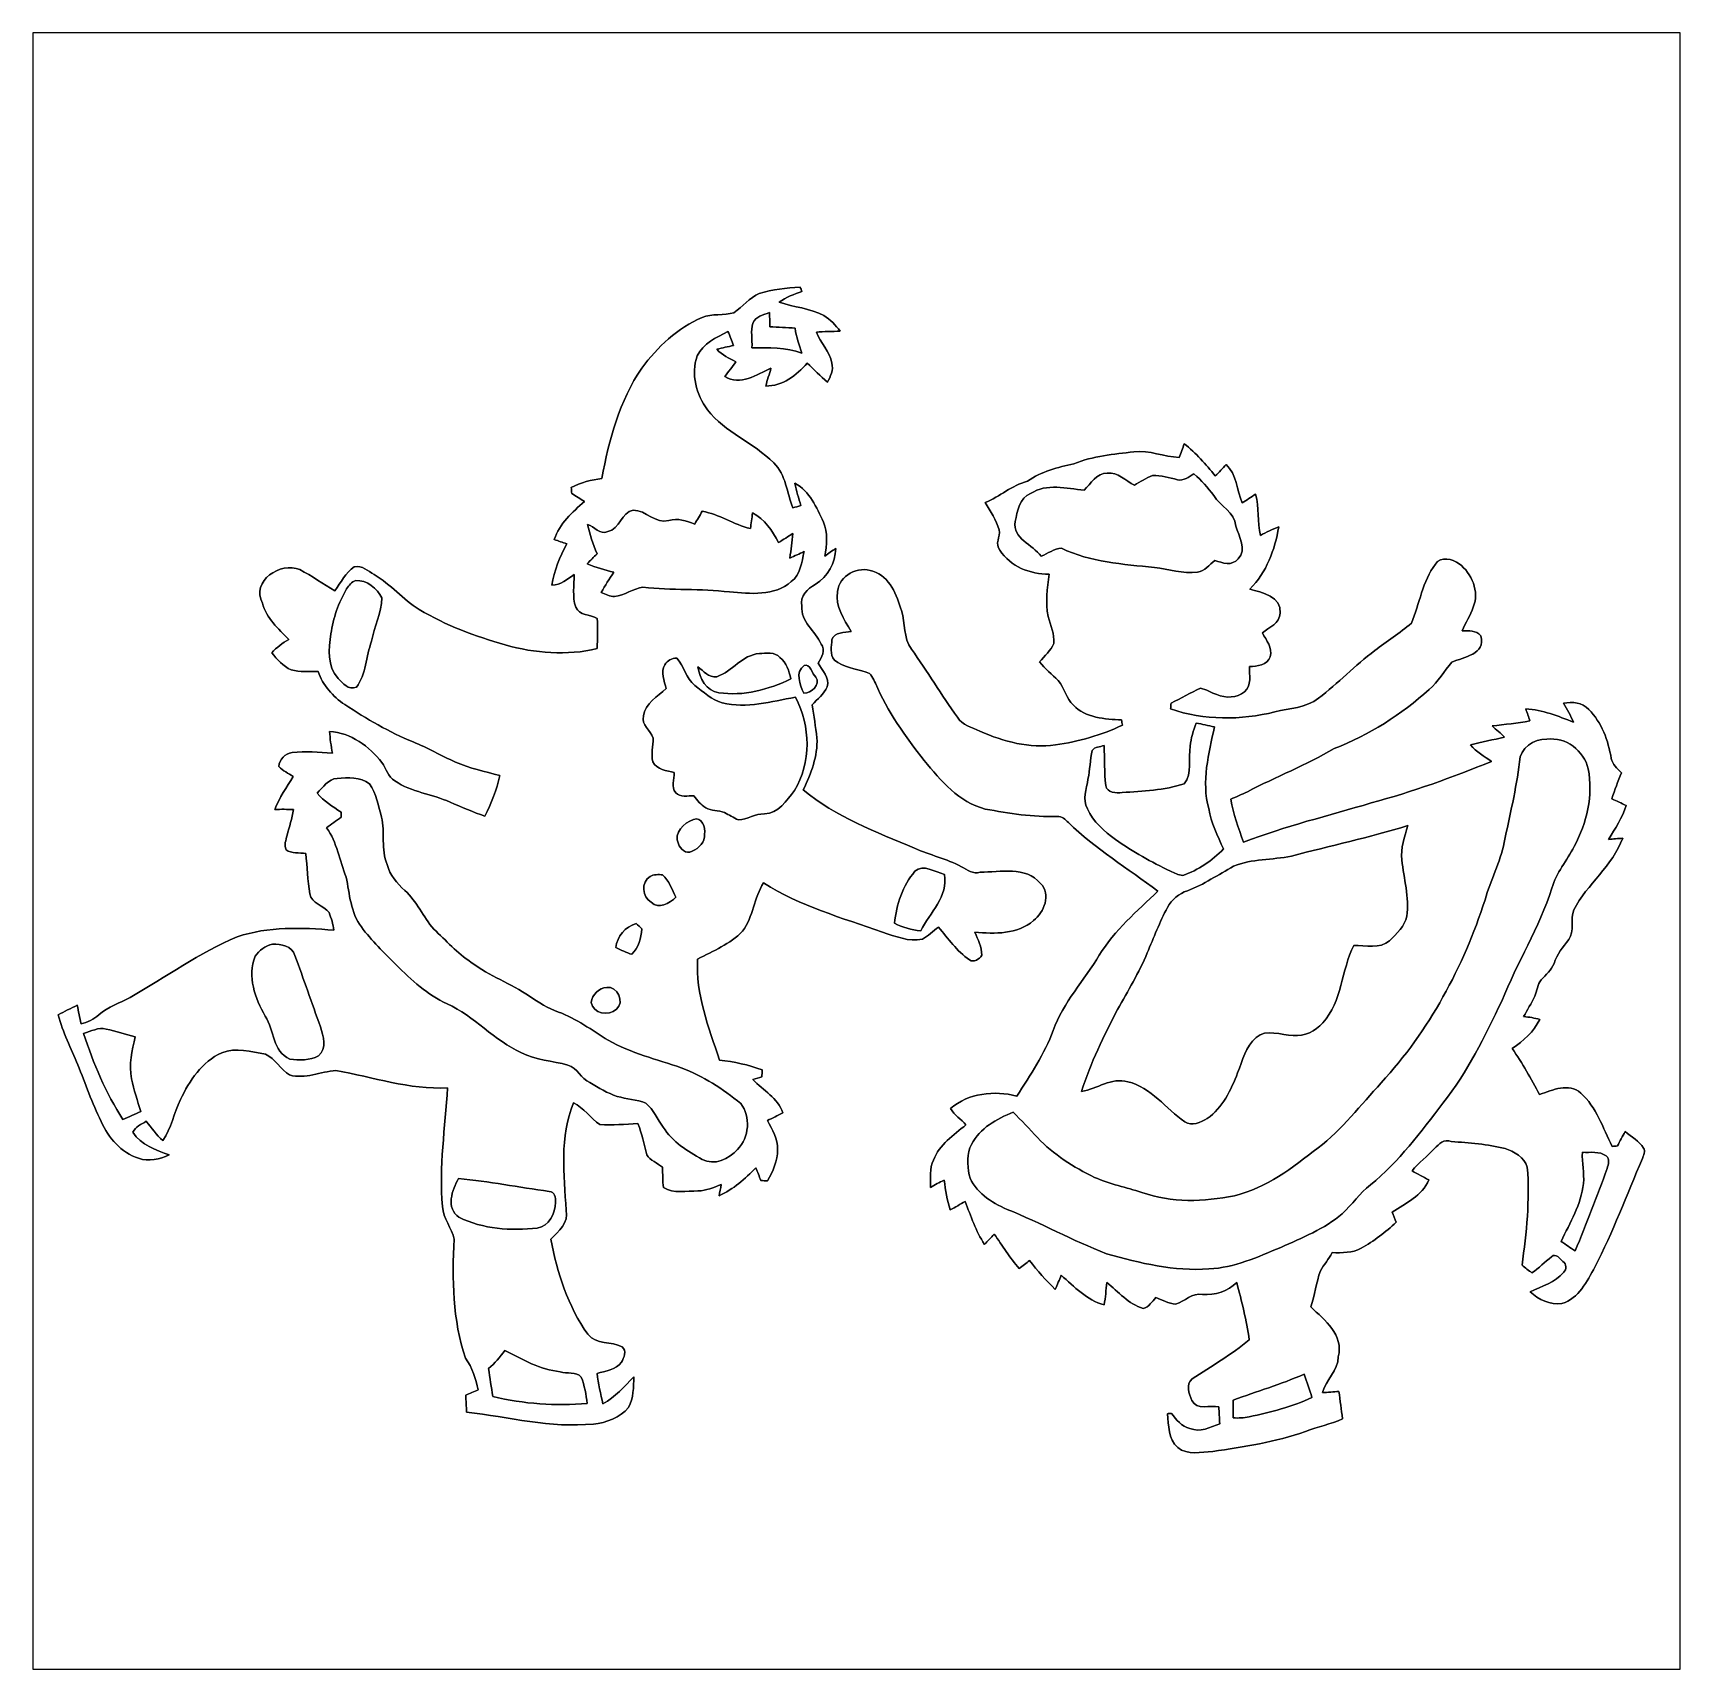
# Model space of a CAD drawing. Header units: centimetres. Extents: x -16.8 to 16.8, y -16.7 to 16.7.
import ezdxf

# ---------------------------------------------------------------- set-up
doc = ezdxf.new("R2010")
doc.units = ezdxf.units.CM
doc.header["$MEASUREMENT"] = 0
doc.layers.add('Layer 1', color=7, linetype='Continuous')

msp = doc.modelspace()

# ---------------------------------------------------------------- linework, layer by layer
at = {"layer": 'Layer 1', "color": 7}
for points, knots in [([(-16.77458, 16.66875), (-16.77458, 16.66875), (16.77458, 16.66875), (16.77458, 16.66875), (16.77458, 16.66875), (16.77458, 16.66875), (16.77458, -16.66875), (16.77458, -16.66875), (16.77458, -16.66875), (16.77458, -16.66875), (-16.77458, -16.66875), (-16.77458, -16.66875), (-16.77458, -16.66875), (-16.77458, -16.66875), (-16.77458, 16.66875), (-16.77458, 16.66875), (-16.77458, 16.66875), (-16.77458, 16.66875), (-16.77458, 16.66875), (-16.77458, 16.66875)], [0, 0, 0, 0, 0.16666667, 0.16666667, 0.16666667, 0.16666667, 0.33333333, 0.33333333, 0.33333333, 0.33333333, 0.5, 0.5, 0.5, 0.5, 0.66666667, 0.66666667, 0.66666667, 0.66666667, 1, 1, 1, 1]), ([(-1.97944, 11.3598), (-2.17946, 11.26984), (-2.3181, 11.09063), (-2.49555, 10.96892), (-2.49555, 10.96892), (-2.70581, 10.90718), (-2.93793, 10.95304), (-3.14501, 10.87049), (-3.14501, 10.87049), (-3.64525, 10.65847), (-4.05201, 10.27077), (-4.37303, 9.84003), (-4.37303, 9.84003), (-4.82847, 9.17434), (-5.04437, 8.37706), (-5.18513, 7.59178), (-5.18513, 7.59178), (-5.40138, 7.55968), (-5.61516, 7.51029), (-5.80849, 7.40375), (-5.80849, 7.40375), (-5.80637, 7.37411), (-5.80214, 7.31485), (-5.80002, 7.28521), (-5.80002, 7.28521), (-5.71359, 7.23124), (-5.62716, 7.17726), (-5.54038, 7.12329), (-5.54038, 7.12329), (-5.78661, 6.90104), (-6.04943, 6.67279), (-6.15527, 6.34612), (-6.15527, 6.34612), (-6.07166, 6.31649), (-5.98734, 6.28791), (-5.90338, 6.25828), (-5.90338, 6.25828), (-6.04026, 5.99158), (-6.15738, 5.71253), (-6.20571, 5.41443), (-6.20571, 5.41443), (-6.02791, 5.41867), (-5.89068, 5.53579), (-5.75275, 5.63316), (-5.75275, 5.63316), (-5.7464, 5.41373), (-5.79296, 5.18019), (-5.71888, 4.96923), (-5.71888, 4.96923), (-5.6448, 4.78966), (-5.42219, 4.82953), (-5.28214, 4.73816), (-5.28214, 4.73816), (-5.2638, 4.53425), (-5.28003, 4.32823), (-5.28073, 4.12327), (-5.28073, 4.12327), (-5.89809, 3.97686), (-6.54967, 4.03049), (-7.15751, 4.19841), (-7.15751, 4.19841), (-7.76323, 4.37691), (-8.36542, 4.59281), (-8.90623, 4.92372), (-8.90623, 4.92372), (-9.24031, 5.12233), (-9.48831, 5.43278), (-9.82169, 5.63174), (-9.82169, 5.63174), (-9.95045, 5.70265), (-10.06969, 5.82895), (-10.23303, 5.79226), (-10.23303, 5.79226), (-10.40165, 5.66596), (-10.50643, 5.47476), (-10.62284, 5.30366), (-10.62284, 5.30366), (-10.86556, 5.4416), (-11.09416, 5.60246), (-11.34004, 5.73405), (-11.34004, 5.73405), (-11.73374, 5.89986), (-12.33805, 5.50333), (-12.09887, 5.05001), (-12.09887, 5.05001), (-12.02161, 4.74063), (-11.77749, 4.52896), (-11.56441, 4.31094), (-11.56441, 4.31094), (-11.6907, 4.23545), (-11.80888, 4.1469), (-11.91048, 4.04001), (-11.91048, 4.04001), (-11.79618, 3.90737), (-11.68224, 3.7592), (-11.51361, 3.69323), (-11.51361, 3.69323), (-11.33687, 3.63467), (-11.14884, 3.66642), (-10.9661, 3.65795), (-10.9661, 3.65795), (-10.8712, 3.37714), (-10.66624, 3.14501), (-10.42106, 2.98344), (-10.42106, 2.98344), (-9.98008, 2.69064), (-9.52041, 2.42006), (-9.02758, 2.22321), (-9.02758, 2.22321), (-8.73478, 2.1015), (-8.45996, 1.94204), (-8.17069, 1.81257), (-8.17069, 1.81257), (-7.88282, 1.68063), (-7.56885, 1.62384), (-7.26616, 1.53635), (-7.26616, 1.53635), (-7.32684, 1.24707), (-7.4422, 0.97402), (-7.56814, 0.70803), (-7.56814, 0.70803), (-7.80909, 0.79304), (-8.0451, 0.89147), (-8.27828, 0.9966), (-8.27828, 0.9966), (-8.64588, 1.15993), (-9.06357, 1.19839), (-9.40188, 1.4284), (-9.40188, 1.4284), (-9.54052, 1.50954), (-9.57827, 1.67746), (-9.66823, 1.80022), (-9.66823, 1.80022), (-9.92364, 2.13536), (-10.29758, 2.40983), (-10.73079, 2.43805), (-10.73079, 2.43805), (-10.72586, 2.28882), (-10.70222, 2.14171), (-10.67611, 1.99531), (-10.67611, 1.99531), (-10.94881, 2.01224), (-11.22327, 2.03764), (-11.49597, 2.00519), (-11.49597, 2.00519), (-11.63673, 1.98896), (-11.7602, 1.86549), (-11.76338, 1.72156), (-11.76338, 1.72156), (-11.68471, 1.63195), (-11.57393, 1.58186), (-11.4748, 1.51977), (-11.4748, 1.51977), (-11.60498, 1.29893), (-11.75703, 1.08903), (-11.84769, 0.84737), (-11.84769, 0.84737), (-11.72139, 0.84984), (-11.59475, 0.85055), (-11.46845, 0.84384), (-11.46845, 0.84384), (-11.49562, 0.66499), (-11.54994, 0.49248), (-11.59969, 0.31926), (-11.59969, 0.31926), (-11.61662, 0.22613), (-11.66777, 0.11924), (-11.61768, 0.02716), (-11.61768, 0.02716), (-11.50514, -0.06103), (-11.34674, -0.03175), (-11.21586, -0.04904), (-11.21586, -0.04904), (-11.19011, -0.32244), (-11.18094, -0.59866), (-11.13402, -0.86995), (-11.13402, -0.86995), (-11.09804, -1.07244), (-10.85391, -1.10596), (-10.7442, -1.25483), (-10.7442, -1.25483), (-10.69587, -1.37019), (-10.66271, -1.49013), (-10.64542, -1.61537), (-10.64542, -1.61537), (-11.30088, -1.55646), (-11.97892, -1.53846), (-12.61181, -1.74554), (-12.61181, -1.74554), (-13.38192, -2.07645), (-14.06948, -2.56469), (-14.79091, -2.98556), (-14.79091, -2.98556), (-15.00858, -3.09527), (-15.24318, -3.17747), (-15.43226, -3.33587), (-15.43226, -3.33587), (-15.53528, -3.42971), (-15.66333, -3.4858), (-15.79527, -3.5239), (-15.79527, -3.5239), (-15.82138, -3.39654), (-15.84713, -3.27131), (-15.87183, -3.14431), (-15.87183, -3.14431), (-16.00447, -3.20322), (-16.13323, -3.27025), (-16.26023, -3.34045), (-16.26023, -3.34045), (-16.16428, -3.69252), (-16.00729, -4.02273), (-15.86018, -4.35539), (-15.86018, -4.35539), (-15.70602, -4.74098), (-15.57373, -5.13715), (-15.38534, -5.50827), (-15.38534, -5.50827), (-15.23753, -5.84059), (-14.98, -6.15139), (-14.62264, -6.26145), (-14.62264, -6.26145), (-14.41626, -6.33801), (-14.19119, -6.27839), (-13.99893, -6.19125), (-13.99893, -6.19125), (-14.27339, -6.09177), (-14.57254, -5.99228), (-14.73694, -5.73052), (-14.73694, -5.73052), (-14.68931, -5.61693), (-14.56549, -5.56966), (-14.46812, -5.50792), (-14.46812, -5.50792), (-14.35982, -5.64233), (-14.25751, -5.78379), (-14.13016, -5.90127), (-14.13016, -5.90127), (-13.95624, -5.64797), (-13.90262, -5.33859), (-13.76715, -5.06659), (-13.76715, -5.06659), (-13.58971, -4.67678), (-13.33112, -4.29436), (-12.92931, -4.11021), (-12.92931, -4.11021), (-12.63968, -3.99591), (-12.32888, -4.09187), (-12.03713, -4.14302), (-12.03713, -4.14302), (-11.83816, -4.23228), (-11.73339, -4.45241), (-11.54642, -4.56353), (-11.54642, -4.56353), (-11.22892, -4.65561), (-10.91706, -4.49157), (-10.60274, -4.47534), (-10.60274, -4.47534), (-9.84709, -4.60446), (-9.10625, -4.86798), (-8.32873, -4.82529), (-8.32873, -4.82529), (-8.38306, -5.63069), (-8.49983, -6.43643), (-8.43562, -7.24535), (-8.43562, -7.24535), (-8.41551, -7.48736), (-8.24724, -7.68033), (-8.19291, -7.90893), (-8.19291, -7.90893), (-8.24089, -8.72137), (-8.22854, -9.55569), (-7.96149, -10.33251), (-7.96149, -10.33251), (-7.82673, -10.52759), (-7.75511, -10.75231), (-7.70396, -10.98197), (-7.70396, -10.98197), (-7.78933, -11.0169), (-7.87471, -11.05182), (-7.95867, -11.08957), (-7.95867, -11.08957), (-7.95338, -11.20493), (-7.94773, -11.31711), (-7.94032, -11.43388), (-7.94032, -11.43388), (-7.08201, -11.52948), (-6.2297, -11.76443), (-5.36011, -11.67589), (-5.36011, -11.67589), (-5.09305, -11.65049), (-4.81859, -11.54642), (-4.64185, -11.33792), (-4.64185, -11.33792), (-4.53778, -11.15095), (-4.54448, -10.92024), (-4.53496, -10.7128), (-4.53496, -10.7128), (-4.7304, -10.91389), (-4.91419, -11.12943), (-5.16361, -11.26737), (-5.16361, -11.26737), (-5.21229, -11.0617), (-5.25639, -10.85533), (-5.28391, -10.64577), (-5.28391, -10.64577), (-5.11175, -10.59286), (-4.90326, -10.5791), (-4.78966, -10.41682), (-4.78966, -10.41682), (-4.73569, -10.32969), (-4.67501, -10.18187), (-4.77344, -10.10356), (-4.77344, -10.10356), (-4.9971, -9.98679), (-5.29661, -10.06581), (-5.47088, -9.84744), (-5.47088, -9.84744), (-5.88222, -9.27982), (-6.09141, -8.59155), (-6.22582, -7.91175), (-6.22582, -7.91175), (-6.07201, -7.74735), (-5.85505, -7.57555), (-5.91361, -7.32084), (-5.91361, -7.32084), (-5.95842, -6.59271), (-6.04838, -5.82436), (-5.76615, -5.12939), (-5.76615, -5.12939), (-5.55061, -5.23275), (-5.42184, -5.44583), (-5.22711, -5.57565), (-5.22711, -5.57565), (-4.96923, -5.59118), (-4.71064, -5.56436), (-4.45276, -5.55449), (-4.45276, -5.55449), (-4.36845, -5.75839), (-4.32717, -5.97535), (-4.27355, -6.18807), (-4.27355, -6.18807), (-4.19876, -6.3052), (-4.0573, -6.35882), (-3.95146, -6.44419), (-3.95146, -6.44419), (-3.94406, -6.58107), (-3.95499, -6.72183), (-3.9303, -6.85835), (-3.9303, -6.85835), (-3.72322, -6.98782), (-3.45828, -6.92326), (-3.22862, -6.92644), (-3.22862, -6.92644), (-3.0607, -6.92326), (-2.9083, -6.85341), (-2.75414, -6.79662), (-2.75414, -6.79662), (-2.77001, -6.87317), (-2.78624, -6.94937), (-2.80035, -7.02663), (-2.80035, -7.02663), (-2.51001, -6.89292), (-2.27189, -6.67949), (-2.04858, -6.45619), (-2.04858, -6.45619), (-2.0126, -6.54121), (-1.98014, -6.62834), (-1.94839, -6.71548), (-1.94839, -6.71548), (-1.90394, -6.71724), (-1.85949, -6.71971), (-1.81469, -6.72253), (-1.81469, -6.72253), (-1.70321, -6.52709), (-1.60196, -6.31578), (-1.61008, -6.08401), (-1.61008, -6.08401), (-1.5942, -5.86599), (-1.71556, -5.67655), (-1.81539, -5.4931), (-1.81539, -5.4931), (-1.71027, -5.44266), (-1.6062, -5.38974), (-1.50319, -5.33435), (-1.50319, -5.33435), (-1.60302, -5.03308), (-1.899, -4.87574), (-2.10926, -4.65878), (-2.10926, -4.65878), (-2.04823, -4.63868), (-1.9872, -4.61892), (-1.92581, -4.59881), (-1.92581, -4.59881), (-1.92511, -4.55295), (-1.92405, -4.50744), (-1.92334, -4.46193), (-1.92334, -4.46193), (-2.19992, -4.34975), (-2.4959, -4.29895), (-2.79012, -4.2605), (-2.79012, -4.2605), (-3.01449, -3.59445), (-3.27343, -2.91994), (-3.23885, -2.2031), (-3.23885, -2.2031), (-2.91747, -2.0387), (-2.57598, -1.89406), (-2.31881, -1.6323), (-2.31881, -1.6323), (-2.10291, -1.33985), (-2.08527, -0.95462), (-1.89371, -0.64664), (-1.89371, -0.64664), (-1.15605, -1.13171), (-0.29245, -1.35431), (0.5274, -1.65594), (0.5274, -1.65594), (0.79058, -1.7332), (1.06045, -1.85843), (1.34161, -1.79917), (1.34161, -1.79917), (1.46226, -1.73214), (1.55893, -1.62983), (1.67076, -1.54905), (1.67076, -1.54905), (1.86408, -1.78506), (2.04611, -2.03976), (2.29941, -2.21686), (2.29941, -2.21686), (2.39289, -2.28212), (2.49943, -2.20416), (2.55129, -2.12408), (2.55129, -2.12408), (2.55482, -1.95439), (2.47615, -1.80516), (2.40841, -1.65629), (2.40841, -1.65629), (2.81552, -1.68945), (3.28013, -1.70039), (3.60574, -1.41746), (3.60574, -1.41746), (3.82305, -1.24742), (3.96593, -0.88794), (3.74932, -0.66005), (3.74932, -0.66005), (3.44629, -0.30304), (2.92806, -0.43392), (2.52095, -0.43215), (2.52095, -0.43215), (2.37208, -0.48189), (2.25813, -0.37712), (2.13607, -0.32103), (2.13607, -0.32103), (1.83515, -0.15452), (1.49542, -0.08537), (1.18357, 0.05609), (1.18357, 0.05609), (0.39899, 0.38876), (-0.42263, 0.69497), (-1.08338, 1.24813), (-1.08338, 1.24813), (-0.92604, 1.57868), (-0.78493, 1.93216), (-0.80645, 2.30505), (-0.80645, 2.30505), (-0.82938, 2.53012), (-0.87171, 2.75237), (-0.90241, 2.97603), (-0.90241, 2.97603), (-0.79657, 3.09563), (-0.66322, 3.19828), (-0.59655, 3.3468), (-0.59655, 3.3468), (-0.54786, 3.53519), (-0.70132, 3.67736), (-0.77964, 3.82834), (-0.77964, 3.82834), (-0.71296, 3.94088), (-0.61524, 4.09681), (-0.72143, 4.21675), (-0.72143, 4.21675), (-0.84102, 4.48134), (-1.14159, 4.6736), (-1.11196, 4.9911), (-1.11196, 4.9911), (-1.15711, 5.19853), (-0.9966, 5.34), (-0.84138, 5.43313), (-0.84138, 5.43313), (-0.58385, 5.58271), (-0.43251, 5.8734), (-0.42051, 6.16656), (-0.42051, 6.16656), (-0.49706, 6.11364), (-0.5715, 6.0579), (-0.6477, 6.00428), (-0.6477, 6.00428), (-0.60925, 6.23499), (-0.5715, 6.4837), (-0.67416, 6.70348), (-0.67416, 6.70348), (-0.8128, 6.99594), (-0.95532, 7.33425), (-1.25342, 7.49406), (-1.25342, 7.49406), (-1.22414, 7.33919), (-1.17757, 7.18855), (-1.13453, 7.03721), (-1.13453, 7.03721), (-1.18957, 7.02169), (-1.2446, 7.00652), (-1.29928, 6.991), (-1.29928, 6.991), (-1.41746, 7.3025), (-1.43545, 7.66092), (-1.68557, 7.90928), (-1.68557, 7.90928), (-2.0955, 8.32132), (-2.67653, 8.52558), (-3.03706, 8.99089), (-3.03706, 8.99089), (-3.26425, 9.29852), (-3.37679, 9.71656), (-3.24485, 10.08662), (-3.24485, 10.08662), (-3.12914, 10.34133), (-2.85503, 10.46198), (-2.61938, 10.5851), (-2.61938, 10.5851), (-2.57669, 10.49161), (-2.53859, 10.39636), (-2.50402, 10.29935), (-2.50402, 10.29935), (-2.61867, 10.27571), (-2.73121, 10.25172), (-2.84409, 10.22421), (-2.84409, 10.22421), (-2.74179, 10.10179), (-2.59186, 10.04111), (-2.45463, 9.96632), (-2.45463, 9.96632), (-2.53118, 9.86649), (-2.60773, 9.76701), (-2.68252, 9.66611), (-2.68252, 9.66611), (-2.37278, 9.47702), (-2.02777, 9.70209), (-1.74202, 9.83827), (-1.74202, 9.83827), (-1.77588, 9.71621), (-1.81645, 9.59591), (-1.84891, 9.47349), (-1.84891, 9.47349), (-1.49966, 9.46856), (-1.2259, 9.69645), (-1.00401, 9.93951), (-1.00401, 9.93951), (-0.86748, 9.80934), (-0.73166, 9.67916), (-0.59373, 9.5504), (-0.59373, 9.5504), (-0.52776, 9.66929), (-0.46602, 9.80017), (-0.502, 9.94163), (-0.502, 9.94163), (-0.55069, 10.17623), (-0.72954, 10.35403), (-0.81809, 10.57275), (-0.81809, 10.57275), (-0.65652, 10.58686), (-0.49495, 10.58545), (-0.33267, 10.59109), (-0.33267, 10.59109), (-0.42333, 10.71421), (-0.53269, 10.82675), (-0.66216, 10.90824), (-0.66216, 10.90824), (-0.94439, 11.06452), (-1.27353, 11.07616), (-1.57268, 11.18235), (-1.57268, 11.18235), (-1.43651, 11.28889), (-1.26929, 11.33934), (-1.11054, 11.40178), (-1.11054, 11.40178), (-1.12324, 11.43106), (-1.13559, 11.46034), (-1.14794, 11.48997), (-1.14794, 11.48997), (-1.42769, 11.46845), (-1.71133, 11.44799), (-1.97944, 11.3598), (-1.97944, 11.3598), (-1.97944, 11.3598), (-1.97944, 11.3598), (-1.97944, 11.3598)], [0, 0, 0, 0, 0.00666667, 0.00666667, 0.00666667, 0.00666667, 0.01333333, 0.01333333, 0.01333333, 0.01333333, 0.02, 0.02, 0.02, 0.02, 0.02666667, 0.02666667, 0.02666667, 0.02666667, 0.03333333, 0.03333333, 0.03333333, 0.03333333, 0.04, 0.04, 0.04, 0.04, 0.04666667, 0.04666667, 0.04666667, 0.04666667, 0.05333333, 0.05333333, 0.05333333, 0.05333333, 0.06, 0.06, 0.06, 0.06, 0.06666667, 0.06666667, 0.06666667, 0.06666667, 0.07333333, 0.07333333, 0.07333333, 0.07333333, 0.08, 0.08, 0.08, 0.08, 0.08666667, 0.08666667, 0.08666667, 0.08666667, 0.09333333, 0.09333333, 0.09333333, 0.09333333, 0.1, 0.1, 0.1, 0.1, 0.10666667, 0.10666667, 0.10666667, 0.10666667, 0.11333333, 0.11333333, 0.11333333, 0.11333333, 0.12, 0.12, 0.12, 0.12, 0.12666667, 0.12666667, 0.12666667, 0.12666667, 0.13333333, 0.13333333, 0.13333333, 0.13333333, 0.14, 0.14, 0.14, 0.14, 0.14666667, 0.14666667, 0.14666667, 0.14666667, 0.15333333, 0.15333333, 0.15333333, 0.15333333, 0.16, 0.16, 0.16, 0.16, 0.16666667, 0.16666667, 0.16666667, 0.16666667, 0.17333333, 0.17333333, 0.17333333, 0.17333333, 0.18, 0.18, 0.18, 0.18, 0.18666667, 0.18666667, 0.18666667, 0.18666667, 0.19333333, 0.19333333, 0.19333333, 0.19333333, 0.2, 0.2, 0.2, 0.2, 0.20666667, 0.20666667, 0.20666667, 0.20666667, 0.21333333, 0.21333333, 0.21333333, 0.21333333, 0.22, 0.22, 0.22, 0.22, 0.22666667, 0.22666667, 0.22666667, 0.22666667, 0.23333333, 0.23333333, 0.23333333, 0.23333333, 0.24, 0.24, 0.24, 0.24, 0.24666667, 0.24666667, 0.24666667, 0.24666667, 0.25333333, 0.25333333, 0.25333333, 0.25333333, 0.26, 0.26, 0.26, 0.26, 0.26666667, 0.26666667, 0.26666667, 0.26666667, 0.27333333, 0.27333333, 0.27333333, 0.27333333, 0.28, 0.28, 0.28, 0.28, 0.28666667, 0.28666667, 0.28666667, 0.28666667, 0.29333333, 0.29333333, 0.29333333, 0.29333333, 0.3, 0.3, 0.3, 0.3, 0.30666667, 0.30666667, 0.30666667, 0.30666667, 0.31333333, 0.31333333, 0.31333333, 0.31333333, 0.32, 0.32, 0.32, 0.32, 0.32666667, 0.32666667, 0.32666667, 0.32666667, 0.33333333, 0.33333333, 0.33333333, 0.33333333, 0.34, 0.34, 0.34, 0.34, 0.34666667, 0.34666667, 0.34666667, 0.34666667, 0.35333333, 0.35333333, 0.35333333, 0.35333333, 0.36, 0.36, 0.36, 0.36, 0.36666667, 0.36666667, 0.36666667, 0.36666667, 0.37333333, 0.37333333, 0.37333333, 0.37333333, 0.38, 0.38, 0.38, 0.38, 0.38666667, 0.38666667, 0.38666667, 0.38666667, 0.39333333, 0.39333333, 0.39333333, 0.39333333, 0.4, 0.4, 0.4, 0.4, 0.40666667, 0.40666667, 0.40666667, 0.40666667, 0.41333333, 0.41333333, 0.41333333, 0.41333333, 0.42, 0.42, 0.42, 0.42, 0.42666667, 0.42666667, 0.42666667, 0.42666667, 0.43333333, 0.43333333, 0.43333333, 0.43333333, 0.44, 0.44, 0.44, 0.44, 0.44666667, 0.44666667, 0.44666667, 0.44666667, 0.45333333, 0.45333333, 0.45333333, 0.45333333, 0.46, 0.46, 0.46, 0.46, 0.46666667, 0.46666667, 0.46666667, 0.46666667, 0.47333333, 0.47333333, 0.47333333, 0.47333333, 0.48, 0.48, 0.48, 0.48, 0.48666667, 0.48666667, 0.48666667, 0.48666667, 0.49333333, 0.49333333, 0.49333333, 0.49333333, 0.5, 0.5, 0.5, 0.5, 0.50666667, 0.50666667, 0.50666667, 0.50666667, 0.51333333, 0.51333333, 0.51333333, 0.51333333, 0.52, 0.52, 0.52, 0.52, 0.52666667, 0.52666667, 0.52666667, 0.52666667, 0.53333333, 0.53333333, 0.53333333, 0.53333333, 0.54, 0.54, 0.54, 0.54, 0.54666667, 0.54666667, 0.54666667, 0.54666667, 0.55333333, 0.55333333, 0.55333333, 0.55333333, 0.56, 0.56, 0.56, 0.56, 0.56666667, 0.56666667, 0.56666667, 0.56666667, 0.57333333, 0.57333333, 0.57333333, 0.57333333, 0.58, 0.58, 0.58, 0.58, 0.58666667, 0.58666667, 0.58666667, 0.58666667, 0.59333333, 0.59333333, 0.59333333, 0.59333333, 0.6, 0.6, 0.6, 0.6, 0.60666667, 0.60666667, 0.60666667, 0.60666667, 0.61333333, 0.61333333, 0.61333333, 0.61333333, 0.62, 0.62, 0.62, 0.62, 0.62666667, 0.62666667, 0.62666667, 0.62666667, 0.63333333, 0.63333333, 0.63333333, 0.63333333, 0.64, 0.64, 0.64, 0.64, 0.64666667, 0.64666667, 0.64666667, 0.64666667, 0.65333333, 0.65333333, 0.65333333, 0.65333333, 0.66, 0.66, 0.66, 0.66, 0.66666667, 0.66666667, 0.66666667, 0.66666667, 0.67333333, 0.67333333, 0.67333333, 0.67333333, 0.68, 0.68, 0.68, 0.68, 0.68666667, 0.68666667, 0.68666667, 0.68666667, 0.69333333, 0.69333333, 0.69333333, 0.69333333, 0.7, 0.7, 0.7, 0.7, 0.70666667, 0.70666667, 0.70666667, 0.70666667, 0.71333333, 0.71333333, 0.71333333, 0.71333333, 0.72, 0.72, 0.72, 0.72, 0.72666667, 0.72666667, 0.72666667, 0.72666667, 0.73333333, 0.73333333, 0.73333333, 0.73333333, 0.74, 0.74, 0.74, 0.74, 0.74666667, 0.74666667, 0.74666667, 0.74666667, 0.75333333, 0.75333333, 0.75333333, 0.75333333, 0.76, 0.76, 0.76, 0.76, 0.76666667, 0.76666667, 0.76666667, 0.76666667, 0.77333333, 0.77333333, 0.77333333, 0.77333333, 0.78, 0.78, 0.78, 0.78, 0.78666667, 0.78666667, 0.78666667, 0.78666667, 0.79333333, 0.79333333, 0.79333333, 0.79333333, 0.8, 0.8, 0.8, 0.8, 0.80666667, 0.80666667, 0.80666667, 0.80666667, 0.81333333, 0.81333333, 0.81333333, 0.81333333, 0.82, 0.82, 0.82, 0.82, 0.82666667, 0.82666667, 0.82666667, 0.82666667, 0.83333333, 0.83333333, 0.83333333, 0.83333333, 0.84, 0.84, 0.84, 0.84, 0.84666667, 0.84666667, 0.84666667, 0.84666667, 0.85333333, 0.85333333, 0.85333333, 0.85333333, 0.86, 0.86, 0.86, 0.86, 0.86666667, 0.86666667, 0.86666667, 0.86666667, 0.87333333, 0.87333333, 0.87333333, 0.87333333, 0.88, 0.88, 0.88, 0.88, 0.88666667, 0.88666667, 0.88666667, 0.88666667, 0.89333333, 0.89333333, 0.89333333, 0.89333333, 0.9, 0.9, 0.9, 0.9, 0.90666667, 0.90666667, 0.90666667, 0.90666667, 0.91333333, 0.91333333, 0.91333333, 0.91333333, 0.92, 0.92, 0.92, 0.92, 0.92666667, 0.92666667, 0.92666667, 0.92666667, 0.93333333, 0.93333333, 0.93333333, 0.93333333, 0.94, 0.94, 0.94, 0.94, 0.94666667, 0.94666667, 0.94666667, 0.94666667, 0.95333333, 0.95333333, 0.95333333, 0.95333333, 0.96, 0.96, 0.96, 0.96, 0.96666667, 0.96666667, 0.96666667, 0.96666667, 0.97333333, 0.97333333, 0.97333333, 0.97333333, 0.98, 0.98, 0.98, 0.98, 0.98666667, 0.98666667, 0.98666667, 0.98666667, 1, 1, 1, 1]), ([(-2.11102, 10.75549), (-2.05669, 10.89378), (-1.89548, 10.92376), (-1.77271, 10.97315), (-1.77271, 10.97315), (-1.76742, 10.87508), (-1.76812, 10.77842), (-1.76601, 10.67999), (-1.76601, 10.67999), (-1.59385, 10.67188), (-1.42169, 10.66341), (-1.24883, 10.65389), (-1.24883, 10.65389), (-1.23296, 10.47679), (-1.16029, 10.31346), (-1.11125, 10.14412), (-1.11125, 10.14412), (-1.43686, 10.27148), (-1.78753, 10.24925), (-2.13043, 10.25525), (-2.13043, 10.25525), (-2.11949, 10.4207), (-2.16041, 10.59462), (-2.11102, 10.75549)], [0, 0, 0, 0, 0.14285714, 0.14285714, 0.14285714, 0.14285714, 0.28571429, 0.28571429, 0.28571429, 0.28571429, 0.42857143, 0.42857143, 0.42857143, 0.42857143, 0.57142857, 0.57142857, 0.57142857, 0.57142857, 0.71428571, 0.71428571, 0.71428571, 0.71428571, 1, 1, 1, 1]), ([(6.57401, 8.01687), (6.26286, 8.03346), (5.96441, 8.17139), (5.65044, 8.1347), (5.65044, 8.1347), (5.2384, 8.08426), (4.81753, 8.0458), (4.42877, 7.89164), (4.42877, 7.89164), (4.0954, 7.81861), (3.76626, 7.73218), (3.48156, 7.53604), (3.48156, 7.53604), (3.16371, 7.44961), (2.92029, 7.22383), (2.62184, 7.09824), (2.62184, 7.09824), (2.72486, 6.91762), (2.84798, 6.7437), (2.90654, 6.54156), (2.90654, 6.54156), (2.93652, 6.40433), (2.80882, 6.25299), (2.92065, 6.13269), (2.92065, 6.13269), (3.13549, 5.78802), (3.53413, 5.64162), (3.92465, 5.63951), (3.92465, 5.63951), (3.88726, 5.35517), (3.84246, 5.06342), (3.90313, 4.77908), (3.90313, 4.77908), (3.95287, 4.59881), (4.03754, 4.42383), (4.0192, 4.23086), (4.0192, 4.23086), (3.96028, 4.08058), (3.82764, 3.97686), (3.73027, 3.85269), (3.73027, 3.85269), (3.84387, 3.71404), (3.97827, 3.59551), (4.11092, 3.47521), (4.11092, 3.47521), (4.2351, 3.32176), (4.27037, 3.10938), (4.41819, 2.97251), (4.41819, 2.97251), (4.6676, 2.71039), (5.05954, 2.68429), (5.39962, 2.67194), (5.39962, 2.67194), (5.40456, 2.63666), (5.4102, 2.60103), (5.41584, 2.5654), (5.41584, 2.5654), (4.98722, 2.35867), (4.52261, 2.22885), (4.05236, 2.16076), (4.05236, 2.16076), (3.52425, 2.08915), (2.99473, 2.22638), (2.5146, 2.44016), (2.5146, 2.44016), (2.35197, 2.51495), (2.15829, 2.56469), (2.05387, 2.7238), (2.05387, 2.7238), (1.73249, 3.181), (1.43827, 3.65654), (1.11901, 4.11515), (1.11901, 4.11515), (0.95215, 4.34234), (0.99836, 4.64114), (0.9144, 4.89797), (0.9144, 4.89797), (0.82444, 5.21335), (0.6791, 5.59082), (0.33584, 5.69842), (0.33584, 5.69842), (0.03669, 5.8166), (-0.35631, 5.61728), (-0.38488, 5.28602), (-0.38488, 5.28602), (-0.43991, 4.97805), (-0.25329, 4.72087), (-0.10901, 4.4704), (-0.10901, 4.4704), (-0.24624, 4.44712), (-0.44062, 4.46511), (-0.50306, 4.30918), (-0.50306, 4.30918), (-0.50341, 4.17513), (-0.54963, 4.00191), (-0.45014, 3.88902), (-0.45014, 3.88902), (-0.26529, 3.74297), (-0.02469, 3.71087), (0.19473, 3.64596), (0.19473, 3.64596), (0.30586, 3.62444), (0.33972, 3.50485), (0.38488, 3.41701), (0.38488, 3.41701), (0.63112, 2.84233), (0.99801, 2.3308), (1.38112, 1.84079), (1.38112, 1.84079), (1.71732, 1.4351), (2.0895, 0.99025), (2.62184, 0.85478), (2.62184, 0.85478), (3.10515, 0.76588), (3.59516, 0.68651), (4.08834, 0.70626), (4.08834, 0.70626), (4.18465, 0.71473), (4.25274, 0.63782), (4.31765, 0.57891), (4.31765, 0.57891), (4.86869, 0.0441), (5.52415, -0.36301), (6.14045, -0.81598), (6.14045, -0.81598), (5.71535, -1.2259), (5.25639, -1.61325), (4.94524, -2.12302), (4.94524, -2.12302), (4.63409, -2.63384), (4.21428, -3.0861), (4.00897, -3.65619), (4.00897, -3.65619), (3.82517, -4.13385), (3.54577, -4.56671), (3.26496, -4.99216), (3.26496, -4.99216), (2.80882, -4.87962), (2.27859, -4.92936), (1.91488, -5.24933), (1.91488, -5.24933), (2.00025, -5.37669), (2.12654, -5.46806), (2.23026, -5.57989), (2.23026, -5.57989), (1.98085, -5.78838), (1.68416, -5.97782), (1.56845, -6.29708), (1.56845, -6.29708), (1.48026, -6.46924), (1.51871, -6.66785), (1.50601, -6.85377), (1.50601, -6.85377), (1.59667, -6.80226), (1.68698, -6.7497), (1.78329, -6.70877), (1.78329, -6.70877), (1.82069, -6.90951), (1.83938, -7.11694), (1.91029, -7.31026), (1.91029, -7.31026), (2.0133, -7.2577), (2.11314, -7.19914), (2.21262, -7.14022), (2.21262, -7.14022), (2.3308, -7.43797), (2.42888, -7.74524), (2.60597, -8.01546), (2.60597, -8.01546), (2.67441, -7.94808), (2.73861, -7.87647), (2.80388, -7.80591), (2.80388, -7.80591), (2.97251, -8.04086), (3.12244, -8.28887), (3.31188, -8.50865), (3.31188, -8.50865), (3.3849, -8.45538), (3.45546, -8.39858), (3.52601, -8.34214), (3.52601, -8.34214), (3.68476, -8.55169), (3.85727, -8.75065), (4.04812, -8.93198), (4.04812, -8.93198), (4.09116, -8.83708), (4.12997, -8.74042), (4.16913, -8.64411), (4.16913, -8.64411), (4.43759, -8.87659), (4.68912, -9.15317), (5.04366, -9.24913), (5.04366, -9.24913), (5.07612, -9.09779), (5.07965, -8.94292), (5.09729, -8.78981), (5.09729, -8.78981), (5.33047, -8.98596), (5.54179, -9.2262), (5.84024, -9.32462), (5.84024, -9.32462), (5.95559, -9.29111), (6.01874, -9.17963), (6.09565, -9.09638), (6.09565, -9.09638), (6.22794, -9.14753), (6.35706, -9.22232), (6.50064, -9.2329), (6.50064, -9.2329), (6.69114, -9.18139), (6.83048, -8.99266), (7.0485, -9.03781), (7.0485, -9.03781), (7.3085, -9.05228), (7.55967, -8.97431), (7.74418, -8.79052), (7.74418, -8.79052), (7.8486, -9.1754), (7.94103, -9.56486), (7.99994, -9.95962), (7.99994, -9.95962), (7.63834, -10.26195), (7.22877, -10.49549), (6.83966, -10.75796), (6.83966, -10.75796), (6.69854, -10.86273), (6.77192, -11.0677), (6.83013, -11.19646), (6.83013, -11.19646), (6.92856, -11.40425), (7.21113, -11.28642), (7.38082, -11.32381), (7.38082, -11.32381), (7.38893, -11.44058), (7.38928, -11.55171), (7.3981, -11.67059), (7.3981, -11.67059), (7.20549, -11.74397), (6.99876, -11.85404), (6.79097, -11.76479), (6.79097, -11.76479), (6.6167, -11.73551), (6.52004, -11.5824), (6.41491, -11.46069), (6.41491, -11.46069), (6.3941, -11.46175), (6.35247, -11.46387), (6.3313, -11.46528), (6.3313, -11.46528), (6.3567, -11.7027), (6.35, -11.97963), (6.54262, -12.15461), (6.54262, -12.15461), (6.74123, -12.32147), (7.02204, -12.24351), (7.25523, -12.23433), (7.25523, -12.23433), (7.89199, -12.14261), (8.53475, -12.04348), (9.14294, -11.82617), (9.14294, -11.82617), (9.39165, -11.7288), (9.6587, -11.68435), (9.9, -11.56688), (9.9, -11.56688), (9.87566, -11.38202), (9.85167, -11.19717), (9.82698, -11.01266), (9.82698, -11.01266), (9.71444, -11.01831), (9.60261, -11.02889), (9.49078, -11.03665), (9.49078, -11.03665), (9.56239, -10.77454), (9.8104, -10.59074), (9.81287, -10.30499), (9.81287, -10.30499), (9.92822, -9.85661), (9.53523, -9.56098), (9.25548, -9.29076), (9.25548, -9.29076), (9.32921, -9.04804), (9.36942, -8.79581), (9.44809, -8.55521), (9.44809, -8.55521), (9.52535, -8.42927), (9.61919, -8.31391), (9.69081, -8.18409), (9.69081, -8.18409), (9.88907, -8.18515), (10.10003, -8.19503), (10.27889, -8.09413), (10.27889, -8.09413), (10.53818, -7.94808), (10.77736, -7.76781), (10.99538, -7.56497), (10.99538, -7.56497), (10.96751, -7.49547), (10.93999, -7.42632), (10.91283, -7.35718), (10.91283, -7.35718), (11.1827, -7.17232), (11.52842, -7.02874), (11.65437, -6.70242), (11.65437, -6.70242), (11.54148, -6.64034), (11.42859, -6.57895), (11.31535, -6.51898), (11.31535, -6.51898), (11.45117, -6.34929), (11.62579, -6.217), (11.77572, -6.06037), (11.77572, -6.06037), (11.86568, -5.97217), (11.96657, -5.85858), (12.1158, -5.92243), (12.1158, -5.92243), (12.48304, -5.93831), (12.85134, -5.98029), (13.21082, -6.05931), (13.21082, -6.05931), (13.39215, -6.12634), (13.60805, -6.24134), (13.66273, -6.44137), (13.66273, -6.44137), (13.71917, -7.11024), (13.64509, -7.7784), (13.55619, -8.44056), (13.55619, -8.44056), (13.62357, -8.49207), (13.6906, -8.54463), (13.75727, -8.5979), (13.75727, -8.5979), (13.89662, -8.49524), (14.02397, -8.37812), (14.15591, -8.26629), (14.15591, -8.26629), (14.23882, -8.18197), (14.3323, -8.31144), (14.38945, -8.36471), (14.38945, -8.36471), (14.46671, -8.40916), (14.46389, -8.5277), (14.40427, -8.58414), (14.40427, -8.58414), (14.22541, -8.78769), (13.96294, -8.87659), (13.72023, -8.9789), (13.72023, -8.9789), (13.89239, -9.14047), (14.12663, -9.25548), (14.36899, -9.21914), (14.36899, -9.21914), (14.71683, -9.11719), (14.87205, -8.76723), (15.04068, -8.48078), (15.04068, -8.48078), (15.40475, -7.76287), (15.69226, -7.00934), (16.00659, -6.26886), (16.00659, -6.26886), (16.02564, -6.20077), (16.07961, -6.11928), (16.03128, -6.05296), (16.03128, -6.05296), (15.93391, -5.91432), (15.78857, -5.82013), (15.65734, -5.71712), (15.65734, -5.71712), (15.60266, -5.81413), (15.54974, -5.9115), (15.49894, -6.01063), (15.49894, -6.01063), (15.47248, -6.01239), (15.41921, -6.01592), (15.39275, -6.01768), (15.39275, -6.01768), (15.20578, -5.64339), (15.0689, -5.22076), (14.75387, -4.93183), (14.75387, -4.93183), (14.50093, -4.72369), (14.17955, -4.86516), (13.91426, -4.96252), (13.91426, -4.96252), (13.73646, -4.64432), (13.56783, -4.32082), (13.35511, -4.02484), (13.35511, -4.02484), (13.58406, -3.87174), (13.79396, -3.68441), (13.91779, -3.43323), (13.91779, -3.43323), (13.81019, -3.40148), (13.69977, -3.38349), (13.58865, -3.37467), (13.58865, -3.37467), (13.66132, -3.23533), (13.7474, -3.10303), (13.81513, -2.96122), (13.81513, -2.96122), (13.86452, -2.8515), (13.8624, -2.7178), (13.94848, -2.62643), (13.94848, -2.62643), (14.03738, -2.51778), (14.15591, -2.42746), (14.20742, -2.2927), (14.20742, -2.2927), (14.26457, -2.10644), (14.39016, -1.95792), (14.50622, -1.80658), (14.50622, -1.80658), (14.63428, -1.62983), (14.53374, -1.391), (14.60853, -1.19768), (14.60853, -1.19768), (14.88334, -0.67275), (15.40192, -0.30445), (15.60618, 0.2607), (15.60618, 0.2607), (15.50987, 0.254), (15.41462, 0.24518), (15.31902, 0.23636), (15.31902, 0.23636), (15.45308, 0.45791), (15.59736, 0.67733), (15.67603, 0.92639), (15.67603, 0.92639), (15.58043, 0.97331), (15.48412, 1.01847), (15.38711, 1.06186), (15.38711, 1.06186), (15.43932, 1.24354), (15.51481, 1.41711), (15.57867, 1.59491), (15.57867, 1.59491), (15.49541, 1.67958), (15.39311, 1.76283), (15.37335, 1.88736), (15.37335, 1.88736), (15.31338, 2.25108), (15.17791, 2.61902), (14.91439, 2.88431), (14.91439, 2.88431), (14.78315, 3.02507), (14.57995, 3.04976), (14.40145, 3.01061), (14.40145, 3.01061), (14.47306, 2.88361), (14.5482, 2.75837), (14.60535, 2.62396), (14.60535, 2.62396), (14.29173, 2.74814), (13.97423, 2.8762), (13.63274, 2.89454), (13.63274, 2.89454), (13.66061, 2.81305), (13.68954, 2.73226), (13.71706, 2.65042), (13.71706, 2.65042), (13.46271, 2.60209), (13.20412, 2.58269), (12.94836, 2.54706), (12.94836, 2.54706), (13.03232, 2.47121), (13.12016, 2.39889), (13.20059, 2.31881), (13.20059, 2.31881), (12.96882, 2.26624), (12.73457, 2.22497), (12.50597, 2.16112), (12.50597, 2.16112), (12.62451, 2.02036), (12.78537, 1.92828), (12.93601, 1.82563), (12.93601, 1.82563), (12.13485, 1.50036), (11.31923, 1.20509), (10.4842, 0.97825), (10.4842, 0.97825), (9.61496, 0.71931), (8.73054, 0.50659), (7.88282, 0.18027), (7.88282, 0.18027), (7.78016, 0.46673), (7.67644, 0.7553), (7.62353, 1.05622), (7.62353, 1.05622), (7.73783, 1.10314), (7.85072, 1.15288), (7.96114, 1.20791), (7.96114, 1.20791), (8.54569, 1.51024), (9.15882, 1.75366), (9.7282, 2.08527), (9.7282, 2.08527), (10.44222, 2.36185), (11.09627, 2.78236), (11.66636, 3.29142), (11.66636, 3.29142), (11.8491, 3.45158), (11.96799, 3.66854), (12.12779, 3.84598), (12.12779, 3.84598), (12.36204, 3.95711), (12.83406, 4.00368), (12.71411, 4.38221), (12.71411, 4.38221), (12.62944, 4.50815), (12.46399, 4.4764), (12.33487, 4.4891), (12.33487, 4.4891), (12.41178, 4.64891), (12.49962, 4.80378), (12.56383, 4.96958), (12.56383, 4.96958), (12.68977, 5.28391), (12.53631, 5.65785), (12.27208, 5.85258), (12.27208, 5.85258), (12.13979, 5.95136), (11.89708, 6.00922), (11.79124, 5.84764), (11.79124, 5.84764), (11.52842, 5.49063), (11.46634, 5.03908), (11.30371, 4.63903), (11.30371, 4.63903), (11.06382, 4.44253), (10.79923, 4.27708), (10.55723, 4.08305), (10.55723, 4.08305), (10.15436, 3.78389), (9.81181, 3.41277), (9.40999, 3.11326), (9.40999, 3.11326), (9.15917, 2.91183), (8.82121, 2.91077), (8.52382, 2.83351), (8.52382, 2.83351), (7.82708, 2.66559), (7.07849, 2.65747), (6.39762, 2.89631), (6.39762, 2.89631), (6.39974, 2.92594), (6.40433, 2.98485), (6.40644, 3.01449), (6.40644, 3.01449), (6.61141, 3.1055), (6.80085, 3.22862), (7.00687, 3.31646), (7.00687, 3.31646), (7.12576, 3.29565), (7.22489, 3.2191), (7.33989, 3.18558), (7.33989, 3.18558), (7.52087, 3.11185), (7.74982, 3.11503), (7.9054, 3.24379), (7.9054, 3.24379), (8.05251, 3.37573), (7.99994, 3.58316), (8.00347, 3.75779), (8.00347, 3.75779), (8.15587, 3.76837), (8.36718, 3.78389), (8.42751, 3.9564), (8.42751, 3.9564), (8.47901, 4.14126), (8.34919, 4.29225), (8.26735, 4.44288), (8.26735, 4.44288), (8.40105, 4.55577), (8.63141, 4.64079), (8.62753, 4.84893), (8.62753, 4.84893), (8.67057, 5.18442), (8.24689, 5.2645), (8.01335, 5.33823), (8.01335, 5.33823), (8.35342, 5.6769), (8.52029, 6.13728), (8.60037, 6.60188), (8.60037, 6.60188), (8.46878, 6.56061), (8.34602, 6.49746), (8.22713, 6.42937), (8.22713, 6.42937), (8.16151, 6.70595), (8.2042, 6.99629), (8.13012, 7.2711), (8.13012, 7.2711), (8.03663, 7.21219), (7.94561, 7.1501), (7.85248, 7.09119), (7.85248, 7.09119), (7.75476, 7.35612), (7.74241, 7.66974), (7.52863, 7.87471), (7.52863, 7.87471), (7.45772, 7.79533), (7.38681, 7.71596), (7.30779, 7.64434), (7.30779, 7.64434), (7.11517, 7.87894), (6.91268, 8.10683), (6.67702, 8.2991), (6.67702, 8.2991), (6.64104, 8.20561), (6.60753, 8.11142), (6.57401, 8.01687)], [0, 0, 0, 0, 0.00649351, 0.00649351, 0.00649351, 0.00649351, 0.01298701, 0.01298701, 0.01298701, 0.01298701, 0.01948052, 0.01948052, 0.01948052, 0.01948052, 0.02597403, 0.02597403, 0.02597403, 0.02597403, 0.03246753, 0.03246753, 0.03246753, 0.03246753, 0.03896104, 0.03896104, 0.03896104, 0.03896104, 0.04545455, 0.04545455, 0.04545455, 0.04545455, 0.05194805, 0.05194805, 0.05194805, 0.05194805, 0.05844156, 0.05844156, 0.05844156, 0.05844156, 0.06493506, 0.06493506, 0.06493506, 0.06493506, 0.07142857, 0.07142857, 0.07142857, 0.07142857, 0.07792208, 0.07792208, 0.07792208, 0.07792208, 0.08441558, 0.08441558, 0.08441558, 0.08441558, 0.09090909, 0.09090909, 0.09090909, 0.09090909, 0.0974026, 0.0974026, 0.0974026, 0.0974026, 0.1038961, 0.1038961, 0.1038961, 0.1038961, 0.11038961, 0.11038961, 0.11038961, 0.11038961, 0.11688312, 0.11688312, 0.11688312, 0.11688312, 0.12337662, 0.12337662, 0.12337662, 0.12337662, 0.12987013, 0.12987013, 0.12987013, 0.12987013, 0.13636364, 0.13636364, 0.13636364, 0.13636364, 0.14285714, 0.14285714, 0.14285714, 0.14285714, 0.14935065, 0.14935065, 0.14935065, 0.14935065, 0.15584416, 0.15584416, 0.15584416, 0.15584416, 0.16233766, 0.16233766, 0.16233766, 0.16233766, 0.16883117, 0.16883117, 0.16883117, 0.16883117, 0.17532468, 0.17532468, 0.17532468, 0.17532468, 0.18181818, 0.18181818, 0.18181818, 0.18181818, 0.18831169, 0.18831169, 0.18831169, 0.18831169, 0.19480519, 0.19480519, 0.19480519, 0.19480519, 0.2012987, 0.2012987, 0.2012987, 0.2012987, 0.20779221, 0.20779221, 0.20779221, 0.20779221, 0.21428571, 0.21428571, 0.21428571, 0.21428571, 0.22077922, 0.22077922, 0.22077922, 0.22077922, 0.22727273, 0.22727273, 0.22727273, 0.22727273, 0.23376623, 0.23376623, 0.23376623, 0.23376623, 0.24025974, 0.24025974, 0.24025974, 0.24025974, 0.24675325, 0.24675325, 0.24675325, 0.24675325, 0.25324675, 0.25324675, 0.25324675, 0.25324675, 0.25974026, 0.25974026, 0.25974026, 0.25974026, 0.26623377, 0.26623377, 0.26623377, 0.26623377, 0.27272727, 0.27272727, 0.27272727, 0.27272727, 0.27922078, 0.27922078, 0.27922078, 0.27922078, 0.28571429, 0.28571429, 0.28571429, 0.28571429, 0.29220779, 0.29220779, 0.29220779, 0.29220779, 0.2987013, 0.2987013, 0.2987013, 0.2987013, 0.30519481, 0.30519481, 0.30519481, 0.30519481, 0.31168831, 0.31168831, 0.31168831, 0.31168831, 0.31818182, 0.31818182, 0.31818182, 0.31818182, 0.32467532, 0.32467532, 0.32467532, 0.32467532, 0.33116883, 0.33116883, 0.33116883, 0.33116883, 0.33766234, 0.33766234, 0.33766234, 0.33766234, 0.34415584, 0.34415584, 0.34415584, 0.34415584, 0.35064935, 0.35064935, 0.35064935, 0.35064935, 0.35714286, 0.35714286, 0.35714286, 0.35714286, 0.36363636, 0.36363636, 0.36363636, 0.36363636, 0.37012987, 0.37012987, 0.37012987, 0.37012987, 0.37662338, 0.37662338, 0.37662338, 0.37662338, 0.38311688, 0.38311688, 0.38311688, 0.38311688, 0.38961039, 0.38961039, 0.38961039, 0.38961039, 0.3961039, 0.3961039, 0.3961039, 0.3961039, 0.4025974, 0.4025974, 0.4025974, 0.4025974, 0.40909091, 0.40909091, 0.40909091, 0.40909091, 0.41558442, 0.41558442, 0.41558442, 0.41558442, 0.42207792, 0.42207792, 0.42207792, 0.42207792, 0.42857143, 0.42857143, 0.42857143, 0.42857143, 0.43506494, 0.43506494, 0.43506494, 0.43506494, 0.44155844, 0.44155844, 0.44155844, 0.44155844, 0.44805195, 0.44805195, 0.44805195, 0.44805195, 0.45454545, 0.45454545, 0.45454545, 0.45454545, 0.46103896, 0.46103896, 0.46103896, 0.46103896, 0.46753247, 0.46753247, 0.46753247, 0.46753247, 0.47402597, 0.47402597, 0.47402597, 0.47402597, 0.48051948, 0.48051948, 0.48051948, 0.48051948, 0.48701299, 0.48701299, 0.48701299, 0.48701299, 0.49350649, 0.49350649, 0.49350649, 0.49350649, 0.5, 0.5, 0.5, 0.5, 0.50649351, 0.50649351, 0.50649351, 0.50649351, 0.51298701, 0.51298701, 0.51298701, 0.51298701, 0.51948052, 0.51948052, 0.51948052, 0.51948052, 0.52597403, 0.52597403, 0.52597403, 0.52597403, 0.53246753, 0.53246753, 0.53246753, 0.53246753, 0.53896104, 0.53896104, 0.53896104, 0.53896104, 0.54545455, 0.54545455, 0.54545455, 0.54545455, 0.55194805, 0.55194805, 0.55194805, 0.55194805, 0.55844156, 0.55844156, 0.55844156, 0.55844156, 0.56493506, 0.56493506, 0.56493506, 0.56493506, 0.57142857, 0.57142857, 0.57142857, 0.57142857, 0.57792208, 0.57792208, 0.57792208, 0.57792208, 0.58441558, 0.58441558, 0.58441558, 0.58441558, 0.59090909, 0.59090909, 0.59090909, 0.59090909, 0.5974026, 0.5974026, 0.5974026, 0.5974026, 0.6038961, 0.6038961, 0.6038961, 0.6038961, 0.61038961, 0.61038961, 0.61038961, 0.61038961, 0.61688312, 0.61688312, 0.61688312, 0.61688312, 0.62337662, 0.62337662, 0.62337662, 0.62337662, 0.62987013, 0.62987013, 0.62987013, 0.62987013, 0.63636364, 0.63636364, 0.63636364, 0.63636364, 0.64285714, 0.64285714, 0.64285714, 0.64285714, 0.64935065, 0.64935065, 0.64935065, 0.64935065, 0.65584416, 0.65584416, 0.65584416, 0.65584416, 0.66233766, 0.66233766, 0.66233766, 0.66233766, 0.66883117, 0.66883117, 0.66883117, 0.66883117, 0.67532468, 0.67532468, 0.67532468, 0.67532468, 0.68181818, 0.68181818, 0.68181818, 0.68181818, 0.68831169, 0.68831169, 0.68831169, 0.68831169, 0.69480519, 0.69480519, 0.69480519, 0.69480519, 0.7012987, 0.7012987, 0.7012987, 0.7012987, 0.70779221, 0.70779221, 0.70779221, 0.70779221, 0.71428571, 0.71428571, 0.71428571, 0.71428571, 0.72077922, 0.72077922, 0.72077922, 0.72077922, 0.72727273, 0.72727273, 0.72727273, 0.72727273, 0.73376623, 0.73376623, 0.73376623, 0.73376623, 0.74025974, 0.74025974, 0.74025974, 0.74025974, 0.74675325, 0.74675325, 0.74675325, 0.74675325, 0.75324675, 0.75324675, 0.75324675, 0.75324675, 0.75974026, 0.75974026, 0.75974026, 0.75974026, 0.76623377, 0.76623377, 0.76623377, 0.76623377, 0.77272727, 0.77272727, 0.77272727, 0.77272727, 0.77922078, 0.77922078, 0.77922078, 0.77922078, 0.78571429, 0.78571429, 0.78571429, 0.78571429, 0.79220779, 0.79220779, 0.79220779, 0.79220779, 0.7987013, 0.7987013, 0.7987013, 0.7987013, 0.80519481, 0.80519481, 0.80519481, 0.80519481, 0.81168831, 0.81168831, 0.81168831, 0.81168831, 0.81818182, 0.81818182, 0.81818182, 0.81818182, 0.82467532, 0.82467532, 0.82467532, 0.82467532, 0.83116883, 0.83116883, 0.83116883, 0.83116883, 0.83766234, 0.83766234, 0.83766234, 0.83766234, 0.84415584, 0.84415584, 0.84415584, 0.84415584, 0.85064935, 0.85064935, 0.85064935, 0.85064935, 0.85714286, 0.85714286, 0.85714286, 0.85714286, 0.86363636, 0.86363636, 0.86363636, 0.86363636, 0.87012987, 0.87012987, 0.87012987, 0.87012987, 0.87662338, 0.87662338, 0.87662338, 0.87662338, 0.88311688, 0.88311688, 0.88311688, 0.88311688, 0.88961039, 0.88961039, 0.88961039, 0.88961039, 0.8961039, 0.8961039, 0.8961039, 0.8961039, 0.9025974, 0.9025974, 0.9025974, 0.9025974, 0.90909091, 0.90909091, 0.90909091, 0.90909091, 0.91558442, 0.91558442, 0.91558442, 0.91558442, 0.92207792, 0.92207792, 0.92207792, 0.92207792, 0.92857143, 0.92857143, 0.92857143, 0.92857143, 0.93506494, 0.93506494, 0.93506494, 0.93506494, 0.94155844, 0.94155844, 0.94155844, 0.94155844, 0.94805195, 0.94805195, 0.94805195, 0.94805195, 0.95454545, 0.95454545, 0.95454545, 0.95454545, 0.96103896, 0.96103896, 0.96103896, 0.96103896, 0.96753247, 0.96753247, 0.96753247, 0.96753247, 0.97402597, 0.97402597, 0.97402597, 0.97402597, 0.98051948, 0.98051948, 0.98051948, 0.98051948, 0.98701299, 0.98701299, 0.98701299, 0.98701299, 1, 1, 1, 1]), ([(5.10857, 7.69937), (5.32095, 7.72019), (5.48428, 7.54733), (5.65926, 7.45278), (5.65926, 7.45278), (5.78132, 7.52193), (5.89915, 7.60166), (6.03144, 7.64999), (6.03144, 7.64999), (6.2043, 7.6581), (6.37011, 7.6013), (6.53697, 7.56603), (6.53697, 7.56603), (6.66327, 7.52898), (6.7691, 7.63164), (6.87423, 7.68315), (6.87423, 7.68315), (7.02239, 7.54944), (7.16209, 7.40657), (7.27675, 7.24218), (7.27675, 7.24218), (7.40763, 7.01816), (7.70572, 6.90951), (7.72936, 6.62129), (7.72936, 6.62129), (7.78192, 6.41103), (7.96537, 6.14151), (7.77205, 5.95066), (7.77205, 5.95066), (7.65175, 5.79931), (7.45067, 5.87022), (7.29897, 5.92102), (7.29897, 5.92102), (7.18891, 5.83318), (7.09401, 5.70265), (6.94478, 5.6829), (6.94478, 5.6829), (6.64739, 5.6455), (6.36094, 5.74499), (6.06919, 5.77779), (6.06919, 5.77779), (5.42925, 5.84165), (4.76285, 5.88469), (4.17442, 6.16973), (4.17442, 6.16973), (4.02625, 6.16338), (3.89925, 6.05719), (3.76237, 6.0071), (3.76237, 6.0071), (3.58387, 6.24558), (3.17571, 6.36023), (3.2325, 6.71654), (3.2325, 6.71654), (3.27589, 6.92468), (3.32246, 7.19243), (3.54647, 7.28451), (3.54647, 7.28451), (3.87526, 7.49582), (4.27602, 7.39069), (4.63621, 7.35118), (4.63621, 7.35118), (4.77344, 7.48877), (4.88527, 7.69549), (5.10857, 7.69937)], [0, 0, 0, 0, 0.05882353, 0.05882353, 0.05882353, 0.05882353, 0.11764706, 0.11764706, 0.11764706, 0.11764706, 0.17647059, 0.17647059, 0.17647059, 0.17647059, 0.23529412, 0.23529412, 0.23529412, 0.23529412, 0.29411765, 0.29411765, 0.29411765, 0.29411765, 0.35294118, 0.35294118, 0.35294118, 0.35294118, 0.41176471, 0.41176471, 0.41176471, 0.41176471, 0.47058824, 0.47058824, 0.47058824, 0.47058824, 0.52941176, 0.52941176, 0.52941176, 0.52941176, 0.58823529, 0.58823529, 0.58823529, 0.58823529, 0.64705882, 0.64705882, 0.64705882, 0.64705882, 0.70588235, 0.70588235, 0.70588235, 0.70588235, 0.76470588, 0.76470588, 0.76470588, 0.76470588, 0.82352941, 0.82352941, 0.82352941, 0.82352941, 0.88235294, 0.88235294, 0.88235294, 0.88235294, 1, 1, 1, 1]), ([(-4.54731, 6.94443), (-4.2859, 6.95007), (-4.09328, 6.65551), (-3.82482, 6.73523), (-3.82482, 6.73523), (-3.64137, 6.7885), (-3.46357, 6.72465), (-3.2953, 6.65903), (-3.2953, 6.65903), (-3.24379, 6.74687), (-3.19264, 6.83472), (-3.14149, 6.92256), (-3.14149, 6.92256), (-2.79471, 6.86153), (-2.50014, 6.65409), (-2.16041, 6.56872), (-2.16041, 6.56872), (-2.1463, 6.67597), (-2.13148, 6.78286), (-2.11631, 6.88975), (-2.11631, 6.88975), (-1.87149, 6.75852), (-1.71168, 6.52639), (-1.58644, 6.28509), (-1.58644, 6.28509), (-1.48872, 6.34471), (-1.39277, 6.4075), (-1.29575, 6.46853), (-1.29575, 6.46853), (-1.30775, 6.30096), (-1.33597, 6.13586), (-1.35573, 5.969), (-1.35573, 5.969), (-1.25871, 6.01204), (-1.16311, 6.05825), (-1.06539, 6.09953), (-1.06539, 6.09953), (-1.11619, 5.88927), (-1.14229, 5.63245), (-1.3275, 5.48993), (-1.3275, 5.48993), (-1.67464, 5.1883), (-2.16464, 5.24192), (-2.58798, 5.27861), (-2.58798, 5.27861), (-3.17288, 5.34846), (-3.76414, 5.30895), (-4.34869, 5.37633), (-4.34869, 5.37633), (-4.54978, 5.34141), (-4.72405, 5.21229), (-4.92725, 5.18336), (-4.92725, 5.18336), (-5.02461, 5.17701), (-5.11069, 5.23452), (-5.19748, 5.26909), (-5.19748, 5.26909), (-5.12233, 5.41126), (-5.03238, 5.54461), (-4.94524, 5.67972), (-4.94524, 5.67972), (-5.12727, 5.72805), (-5.30895, 5.77709), (-5.48323, 5.848), (-5.48323, 5.848), (-5.42184, 5.92208), (-5.3534, 5.99052), (-5.28285, 6.05578), (-5.28285, 6.05578), (-5.36751, 6.2484), (-5.43454, 6.44948), (-5.47864, 6.65551), (-5.47864, 6.65551), (-5.34211, 6.60929), (-5.22146, 6.43572), (-5.06695, 6.50981), (-5.06695, 6.50981), (-4.81189, 6.55673), (-4.79778, 6.90492), (-4.54731, 6.94443)], [0, 0, 0, 0, 0.04761905, 0.04761905, 0.04761905, 0.04761905, 0.0952381, 0.0952381, 0.0952381, 0.0952381, 0.14285714, 0.14285714, 0.14285714, 0.14285714, 0.19047619, 0.19047619, 0.19047619, 0.19047619, 0.23809524, 0.23809524, 0.23809524, 0.23809524, 0.28571429, 0.28571429, 0.28571429, 0.28571429, 0.33333333, 0.33333333, 0.33333333, 0.33333333, 0.38095238, 0.38095238, 0.38095238, 0.38095238, 0.42857143, 0.42857143, 0.42857143, 0.42857143, 0.47619048, 0.47619048, 0.47619048, 0.47619048, 0.52380952, 0.52380952, 0.52380952, 0.52380952, 0.57142857, 0.57142857, 0.57142857, 0.57142857, 0.61904762, 0.61904762, 0.61904762, 0.61904762, 0.66666667, 0.66666667, 0.66666667, 0.66666667, 0.71428571, 0.71428571, 0.71428571, 0.71428571, 0.76190476, 0.76190476, 0.76190476, 0.76190476, 0.80952381, 0.80952381, 0.80952381, 0.80952381, 0.85714286, 0.85714286, 0.85714286, 0.85714286, 0.9047619, 0.9047619, 0.9047619, 0.9047619, 1, 1, 1, 1]), ([(-10.20022, 5.50968), (-9.97091, 5.52873), (-9.76242, 5.35023), (-9.66576, 5.15585), (-9.66576, 5.15585), (-9.66999, 4.85316), (-9.82521, 4.56882), (-9.87848, 4.27284), (-9.87848, 4.27284), (-9.98784, 3.96734), (-9.98538, 3.60116), (-10.18752, 3.33551), (-10.18752, 3.33551), (-10.35262, 3.27378), (-10.45916, 3.42018), (-10.56076, 3.51543), (-10.56076, 3.51543), (-10.78195, 3.76449), (-10.75231, 4.11798), (-10.70469, 4.42313), (-10.70469, 4.42313), (-10.65918, 4.74557), (-10.55194, 5.06024), (-10.38507, 5.33964), (-10.38507, 5.33964), (-10.34168, 5.41232), (-10.28312, 5.48217), (-10.20022, 5.50968)], [0, 0, 0, 0, 0.125, 0.125, 0.125, 0.125, 0.25, 0.25, 0.25, 0.25, 0.375, 0.375, 0.375, 0.375, 0.5, 0.5, 0.5, 0.5, 0.625, 0.625, 0.625, 0.625, 0.75, 0.75, 0.75, 0.75, 1, 1, 1, 1]), ([(-1.97908, 4.02449), (-1.8475, 4.02167), (-1.65629, 4.06576), (-1.55893, 3.943), (-1.55893, 3.943), (-1.42311, 3.83611), (-1.37654, 3.66642), (-1.33526, 3.50767), (-1.33526, 3.50767), (-1.78682, 3.2893), (-2.3047, 3.14678), (-2.80635, 3.2258), (-2.80635, 3.2258), (-3.06352, 3.25755), (-3.19193, 3.52425), (-3.23286, 3.75356), (-3.23286, 3.75356), (-3.11362, 3.66889), (-3.01554, 3.5246), (-2.84656, 3.55177), (-2.84656, 3.55177), (-2.52801, 3.66007), (-2.32939, 3.99486), (-1.97908, 4.02449)], [0, 0, 0, 0, 0.14285714, 0.14285714, 0.14285714, 0.14285714, 0.28571429, 0.28571429, 0.28571429, 0.28571429, 0.42857143, 0.42857143, 0.42857143, 0.42857143, 0.57142857, 0.57142857, 0.57142857, 0.57142857, 0.71428571, 0.71428571, 0.71428571, 0.71428571, 1, 1, 1, 1]), ([(-3.90208, 3.79448), (-3.85445, 3.87879), (-3.76061, 3.93594), (-3.66289, 3.93065), (-3.66289, 3.93065), (-3.50943, 3.76661), (-3.47063, 3.52143), (-3.29494, 3.37361), (-3.29494, 3.37361), (-3.11856, 3.24238), (-2.95204, 3.07904), (-2.73403, 3.01942), (-2.73403, 3.01942), (-2.2352, 2.89525), (-1.73602, 3.05118), (-1.2446, 3.13126), (-1.2446, 3.13126), (-0.93663, 2.54811), (-0.91334, 1.79952), (-1.26577, 1.22978), (-1.26577, 1.22978), (-1.42381, 1.03611), (-1.59138, 0.75389), (-1.87678, 0.756), (-1.87678, 0.756), (-2.0641, 0.76623), (-2.22003, 0.63747), (-2.4063, 0.63641), (-2.4063, 0.63641), (-2.50684, 0.67345), (-2.59398, 0.73872), (-2.69099, 0.78246), (-2.69099, 0.78246), (-2.81446, 0.82903), (-2.95487, 0.81598), (-3.07164, 0.88124), (-3.07164, 0.88124), (-3.17147, 0.9398), (-3.23956, 1.03611), (-3.31117, 1.12395), (-3.31117, 1.12395), (-3.4357, 1.13348), (-3.58881, 1.08232), (-3.68124, 1.18745), (-3.68124, 1.18745), (-3.7786, 1.30104), (-3.71546, 1.46403), (-3.71158, 1.59949), (-3.71158, 1.59949), (-3.86115, 1.63901), (-4.07, 1.65241), (-4.14514, 1.81539), (-4.14514, 1.81539), (-4.19312, 1.97379), (-4.13703, 2.13889), (-4.14338, 2.29976), (-4.14338, 2.29976), (-4.18641, 2.4638), (-4.39385, 2.56046), (-4.33881, 2.75555), (-4.33881, 2.75555), (-4.30213, 3.00708), (-4.05024, 3.15278), (-3.87738, 3.30906), (-3.87738, 3.30906), (-3.91654, 3.46357), (-3.99803, 3.64631), (-3.90208, 3.79448)], [0, 0, 0, 0, 0.05555556, 0.05555556, 0.05555556, 0.05555556, 0.11111111, 0.11111111, 0.11111111, 0.11111111, 0.16666667, 0.16666667, 0.16666667, 0.16666667, 0.22222222, 0.22222222, 0.22222222, 0.22222222, 0.27777778, 0.27777778, 0.27777778, 0.27777778, 0.33333333, 0.33333333, 0.33333333, 0.33333333, 0.38888889, 0.38888889, 0.38888889, 0.38888889, 0.44444444, 0.44444444, 0.44444444, 0.44444444, 0.5, 0.5, 0.5, 0.5, 0.55555556, 0.55555556, 0.55555556, 0.55555556, 0.61111111, 0.61111111, 0.61111111, 0.61111111, 0.66666667, 0.66666667, 0.66666667, 0.66666667, 0.72222222, 0.72222222, 0.72222222, 0.72222222, 0.77777778, 0.77777778, 0.77777778, 0.77777778, 0.83333333, 0.83333333, 0.83333333, 0.83333333, 0.88888889, 0.88888889, 0.88888889, 0.88888889, 1, 1, 1, 1]), ([(-1.06504, 3.77754), (-0.9458, 3.8354), (-0.90523, 3.60151), (-0.82832, 3.54436), (-0.82832, 3.54436), (-0.73131, 3.39196), (-0.91581, 3.20499), (-1.07491, 3.21874), (-1.07491, 3.21874), (-1.15253, 3.3842), (-1.25589, 3.64949), (-1.06504, 3.77754)], [0, 0, 0, 0, 0.25, 0.25, 0.25, 0.25, 0.5, 0.5, 0.5, 0.5, 1, 1, 1, 1]), ([(6.91691, 2.60632), (7.04074, 2.58304), (7.16703, 2.55764), (7.29086, 2.52942), (7.29086, 2.52942), (7.17409, 1.98543), (7.02345, 1.4164), (7.17338, 0.86325), (7.17338, 0.86325), (7.22806, 0.57362), (7.35259, 0.30621), (7.47748, 0.04163), (7.47748, 0.04163), (7.24288, -0.19297), (6.96207, -0.39229), (6.64527, -0.49706), (6.64527, -0.49706), (6.55602, -0.49177), (6.47524, -0.44838), (6.39551, -0.4131), (6.39551, -0.4131), (6.0071, -0.22613), (5.62892, -0.01482), (5.27685, 0.23389), (5.27685, 0.23389), (5.0479, 0.40146), (4.81859, 0.59443), (4.70359, 0.86078), (4.70359, 0.86078), (4.59211, 1.04846), (4.69194, 1.26577), (4.71523, 1.46262), (4.71523, 1.46262), (4.75721, 1.65629), (4.75544, 1.85737), (4.80166, 2.04964), (4.80166, 2.04964), (4.85528, 2.12407), (4.96147, 2.12196), (5.0419, 2.14912), (5.0419, 2.14912), (5.05672, 1.87784), (5.04437, 1.60338), (5.07788, 1.33315), (5.07788, 1.33315), (5.10328, 1.1811), (5.29167, 1.18145), (5.40985, 1.19098), (5.40985, 1.19098), (5.83283, 1.22202), (6.27062, 1.23613), (6.67597, 1.36984), (6.67597, 1.36984), (6.85024, 1.58186), (6.75181, 1.88595), (6.79838, 2.13536), (6.79838, 2.13536), (6.81179, 2.29729), (6.85941, 2.45463), (6.91691, 2.60632)], [0, 0, 0, 0, 0.0625, 0.0625, 0.0625, 0.0625, 0.125, 0.125, 0.125, 0.125, 0.1875, 0.1875, 0.1875, 0.1875, 0.25, 0.25, 0.25, 0.25, 0.3125, 0.3125, 0.3125, 0.3125, 0.375, 0.375, 0.375, 0.375, 0.4375, 0.4375, 0.4375, 0.4375, 0.5, 0.5, 0.5, 0.5, 0.5625, 0.5625, 0.5625, 0.5625, 0.625, 0.625, 0.625, 0.625, 0.6875, 0.6875, 0.6875, 0.6875, 0.75, 0.75, 0.75, 0.75, 0.8125, 0.8125, 0.8125, 0.8125, 0.875, 0.875, 0.875, 0.875, 1, 1, 1, 1]), ([(13.5068, 1.81504), (13.51174, 2.09691), (13.7922, 2.29517), (14.05925, 2.27718), (14.05925, 2.27718), (14.45189, 2.3301), (14.81455, 2.04717), (14.90521, 1.67358), (14.90521, 1.67358), (15.00822, 1.13242), (14.87664, 0.57044), (14.61558, 0.09278), (14.61558, 0.09278), (14.47341, -0.19579), (14.25222, -0.4445), (14.16579, -0.75883), (14.16579, -0.75883), (13.90791, -1.55998), (13.45389, -2.27683), (13.14415, -3.05647), (13.14415, -3.05647), (12.79913, -3.77825), (12.44247, -4.50427), (11.94576, -5.13644), (11.94576, -5.13644), (11.49562, -5.72594), (11.04724, -6.32777), (10.47009, -6.80191), (10.47009, -6.80191), (10.25137, -6.97124), (10.09403, -7.20125), (9.89506, -7.39034), (9.89506, -7.39034), (9.52853, -7.70114), (9.07874, -7.88282), (8.64447, -8.07579), (8.64447, -8.07579), (8.17351, -8.26841), (7.69585, -8.49595), (7.17867, -8.51288), (7.17867, -8.51288), (6.46959, -8.57285), (5.77039, -8.39505), (5.09411, -8.20491), (5.09411, -8.20491), (4.40231, -7.94032), (3.75426, -7.57661), (3.06705, -7.30144), (3.06705, -7.30144), (2.74355, -7.16174), (2.40947, -6.94937), (2.29164, -6.59941), (2.29164, -6.59941), (2.27189, -6.39586), (2.23555, -6.16409), (2.34491, -5.97888), (2.34491, -5.97888), (2.50966, -5.64374), (2.85962, -5.45924), (3.19017, -5.32201), (3.19017, -5.32201), (3.3588, -5.49099), (3.52425, -5.66349), (3.68512, -5.84024), (3.68512, -5.84024), (4.01638, -6.18208), (4.42172, -6.44666), (4.85069, -6.64986), (4.85069, -6.64986), (5.15761, -6.79238), (5.49275, -6.85271), (5.81342, -6.95572), (5.81342, -6.95572), (6.41456, -7.17232), (7.07743, -7.1501), (7.6962, -7.02416), (7.6962, -7.02416), (8.34602, -6.87035), (8.88436, -6.45089), (9.40047, -6.04943), (9.40047, -6.04943), (9.89295, -5.67337), (10.26971, -5.17666), (10.68705, -4.7244), (10.68705, -4.7244), (11.66283, -3.66148), (12.3631, -2.36432), (12.80195, -0.99413), (12.80195, -0.99413), (12.91167, -0.59796), (13.10746, -0.23107), (13.19389, 0.17251), (13.19389, 0.17251), (13.3029, 0.71931), (13.43731, 1.26083), (13.5068, 1.81504)], [0, 0, 0, 0, 0.04, 0.04, 0.04, 0.04, 0.08, 0.08, 0.08, 0.08, 0.12, 0.12, 0.12, 0.12, 0.16, 0.16, 0.16, 0.16, 0.2, 0.2, 0.2, 0.2, 0.24, 0.24, 0.24, 0.24, 0.28, 0.28, 0.28, 0.28, 0.32, 0.32, 0.32, 0.32, 0.36, 0.36, 0.36, 0.36, 0.4, 0.4, 0.4, 0.4, 0.44, 0.44, 0.44, 0.44, 0.48, 0.48, 0.48, 0.48, 0.52, 0.52, 0.52, 0.52, 0.56, 0.56, 0.56, 0.56, 0.6, 0.6, 0.6, 0.6, 0.64, 0.64, 0.64, 0.64, 0.68, 0.68, 0.68, 0.68, 0.72, 0.72, 0.72, 0.72, 0.76, 0.76, 0.76, 0.76, 0.8, 0.8, 0.8, 0.8, 0.84, 0.84, 0.84, 0.84, 0.88, 0.88, 0.88, 0.88, 0.92, 0.92, 0.92, 0.92, 1, 1, 1, 1]), ([(-10.57839, 1.48061), (-10.36461, 1.48837), (-10.09862, 1.51977), (-9.92117, 1.36737), (-9.92117, 1.36737), (-9.77759, 1.17052), (-9.74019, 0.92181), (-9.67387, 0.69215), (-9.67387, 0.69215), (-9.59838, 0.37324), (-9.69151, 0.03246), (-9.55887, -0.27693), (-9.55887, -0.27693), (-9.50419, -0.49142), (-9.36096, -0.66181), (-9.19798, -0.80292), (-9.19798, -0.80292), (-8.95526, -1.02835), (-8.8265, -1.34267), (-8.61095, -1.58997), (-8.61095, -1.58997), (-8.36295, -1.82421), (-8.13118, -2.07963), (-7.84648, -2.27118), (-7.84648, -2.27118), (-7.47995, -2.54811), (-7.03897, -2.6991), (-6.66221, -2.95945), (-6.66221, -2.95945), (-6.47488, -3.08222), (-6.2865, -3.20781), (-6.07307, -3.28154), (-6.07307, -3.28154), (-5.7023, -3.40995), (-5.3915, -3.65513), (-5.05883, -3.85586), (-5.05883, -3.85586), (-4.59317, -4.11656), (-4.07141, -4.24921), (-3.56835, -4.41643), (-3.56835, -4.41643), (-3.12561, -4.58611), (-2.7245, -4.84858), (-2.35656, -5.14456), (-2.35656, -5.14456), (-2.14877, -5.40808), (-2.18581, -5.84024), (-2.42323, -6.07907), (-2.42323, -6.07907), (-2.5908, -6.27944), (-2.89736, -6.41667), (-3.14431, -6.28474), (-3.14431, -6.28474), (-3.44205, -6.11576), (-3.75038, -5.92631), (-3.93524, -5.62928), (-3.93524, -5.62928), (-4.05483, -5.46664), (-4.13138, -5.26874), (-4.29119, -5.14033), (-4.29119, -5.14033), (-4.4764, -5.05989), (-4.68313, -5.05601), (-4.87504, -5.00027), (-4.87504, -5.00027), (-5.074, -4.93571), (-5.25286, -4.82494), (-5.43207, -4.71981), (-5.43207, -4.71981), (-5.6134, -4.64114), (-5.68219, -4.4196), (-5.87693, -4.36351), (-5.87693, -4.36351), (-6.19125, -4.27108), (-6.53274, -4.26755), (-6.82625, -4.10916), (-6.82625, -4.10916), (-7.38258, -3.86009), (-7.78122, -3.36444), (-8.33684, -3.11538), (-8.33684, -3.11538), (-8.74148, -2.93793), (-9.06216, -2.62255), (-9.37613, -2.32057), (-9.37613, -2.32057), (-9.62131, -2.07186), (-9.87672, -1.8288), (-10.08556, -1.54764), (-10.08556, -1.54764), (-10.30746, -1.25413), (-10.32193, -0.87665), (-10.3953, -0.53093), (-10.3953, -0.53093), (-10.53394, -0.19509), (-10.57628, 0.17604), (-10.79535, 0.47519), (-10.79535, 0.47519), (-10.69587, 0.54716), (-10.59603, 0.61842), (-10.49655, 0.69074), (-10.49655, 0.69074), (-10.4969, 0.71543), (-10.49761, 0.76518), (-10.49796, 0.78987), (-10.49796, 0.78987), (-10.67118, 0.90593), (-10.85356, 1.01494), (-10.9855, 1.18004), (-10.9855, 1.18004), (-10.86661, 1.29858), (-10.76149, 1.46614), (-10.57839, 1.48061)], [0, 0, 0, 0, 0.03448276, 0.03448276, 0.03448276, 0.03448276, 0.06896552, 0.06896552, 0.06896552, 0.06896552, 0.10344828, 0.10344828, 0.10344828, 0.10344828, 0.13793103, 0.13793103, 0.13793103, 0.13793103, 0.17241379, 0.17241379, 0.17241379, 0.17241379, 0.20689655, 0.20689655, 0.20689655, 0.20689655, 0.24137931, 0.24137931, 0.24137931, 0.24137931, 0.27586207, 0.27586207, 0.27586207, 0.27586207, 0.31034483, 0.31034483, 0.31034483, 0.31034483, 0.34482759, 0.34482759, 0.34482759, 0.34482759, 0.37931034, 0.37931034, 0.37931034, 0.37931034, 0.4137931, 0.4137931, 0.4137931, 0.4137931, 0.44827586, 0.44827586, 0.44827586, 0.44827586, 0.48275862, 0.48275862, 0.48275862, 0.48275862, 0.51724138, 0.51724138, 0.51724138, 0.51724138, 0.55172414, 0.55172414, 0.55172414, 0.55172414, 0.5862069, 0.5862069, 0.5862069, 0.5862069, 0.62068966, 0.62068966, 0.62068966, 0.62068966, 0.65517241, 0.65517241, 0.65517241, 0.65517241, 0.68965517, 0.68965517, 0.68965517, 0.68965517, 0.72413793, 0.72413793, 0.72413793, 0.72413793, 0.75862069, 0.75862069, 0.75862069, 0.75862069, 0.79310345, 0.79310345, 0.79310345, 0.79310345, 0.82758621, 0.82758621, 0.82758621, 0.82758621, 0.86206897, 0.86206897, 0.86206897, 0.86206897, 0.89655172, 0.89655172, 0.89655172, 0.89655172, 0.93103448, 0.93103448, 0.93103448, 0.93103448, 1, 1, 1, 1]), ([(-3.32176, 0.63994), (-3.14925, 0.71438), (-3.0734, 0.47801), (-3.09386, 0.34572), (-3.09386, 0.34572), (-3.08222, 0.18133), (-3.20746, 0.05539), (-3.34645, -0.00529), (-3.34645, -0.00529), (-3.4798, -0.07197), (-3.58281, 0.04304), (-3.62867, 0.14711), (-3.62867, 0.14711), (-3.73239, 0.37289), (-3.51578, 0.57326), (-3.32176, 0.63994)], [0, 0, 0, 0, 0.2, 0.2, 0.2, 0.2, 0.4, 0.4, 0.4, 0.4, 0.6, 0.6, 0.6, 0.6, 1, 1, 1, 1]), ([(8.8586, -0.10231), (9.64988, 0.10266), (10.44892, 0.27658), (11.23068, 0.51858), (11.23068, 0.51858), (11.1633, 0.29104), (11.08251, 0.05856), (11.10756, -0.18203), (11.10756, -0.18203), (11.15201, -0.56303), (11.25573, -0.94298), (11.21057, -1.32927), (11.21057, -1.32927), (11.16753, -1.53317), (11.00279, -1.68769), (10.8585, -1.82739), (10.8585, -1.82739), (10.65706, -1.99954), (10.3692, -1.92581), (10.12896, -1.92476), (10.12896, -1.92476), (9.87002, -2.43205), (9.90212, -3.06141), (9.49819, -3.50097), (9.49819, -3.50097), (9.34473, -3.66959), (9.12954, -3.78707), (8.89459, -3.75638), (8.89459, -3.75638), (8.64764, -3.75779), (8.35096, -3.61244), (8.13999, -3.80153), (8.13999, -3.80153), (7.92515, -3.98216), (7.86377, -4.27073), (7.76252, -4.51979), (7.76252, -4.51979), (7.62847, -4.86692), (7.46125, -5.23452), (7.14234, -5.44901), (7.14234, -5.44901), (7.0164, -5.5305), (6.82696, -5.61269), (6.68761, -5.51886), (6.68761, -5.51886), (6.30026, -5.24969), (6.00569, -4.81965), (5.52697, -4.70112), (5.52697, -4.70112), (5.19007, -4.60693), (4.90361, -4.84787), (4.58435, -4.89761), (4.58435, -4.89761), (4.76638, -4.318), (5.03802, -3.77049), (5.31495, -3.23074), (5.31495, -3.23074), (5.52803, -2.85186), (5.75627, -2.47932), (5.92173, -2.07645), (5.92173, -2.07645), (6.05296, -1.76495), (6.17502, -1.44851), (6.33483, -1.15041), (6.33483, -1.15041), (6.42161, -0.98884), (6.56802, -0.86854), (6.74052, -0.81033), (6.74052, -0.81033), (7.07566, -0.68545), (7.36953, -0.47872), (7.68209, -0.30974), (7.68209, -0.30974), (8.05497, -0.15416), (8.46914, -0.18733), (8.8586, -0.10231)], [0, 0, 0, 0, 0.05, 0.05, 0.05, 0.05, 0.1, 0.1, 0.1, 0.1, 0.15, 0.15, 0.15, 0.15, 0.2, 0.2, 0.2, 0.2, 0.25, 0.25, 0.25, 0.25, 0.3, 0.3, 0.3, 0.3, 0.35, 0.35, 0.35, 0.35, 0.4, 0.4, 0.4, 0.4, 0.45, 0.45, 0.45, 0.45, 0.5, 0.5, 0.5, 0.5, 0.55, 0.55, 0.55, 0.55, 0.6, 0.6, 0.6, 0.6, 0.65, 0.65, 0.65, 0.65, 0.7, 0.7, 0.7, 0.7, 0.75, 0.75, 0.75, 0.75, 0.8, 0.8, 0.8, 0.8, 0.85, 0.85, 0.85, 0.85, 0.9, 0.9, 0.9, 0.9, 1, 1, 1, 1]), ([(1.19062, -0.41381), (1.35961, -0.25435), (1.59985, -0.43568), (1.79211, -0.47554), (1.79211, -0.47554), (1.87149, -0.92463), (1.49225, -1.2573), (1.3081, -1.6256), (1.3081, -1.6256), (1.12042, -1.61114), (0.93909, -1.55787), (0.77188, -1.47249), (0.77188, -1.47249), (0.81844, -1.0922), (0.93451, -0.70767), (1.19062, -0.41381)], [0, 0, 0, 0, 0.2, 0.2, 0.2, 0.2, 0.4, 0.4, 0.4, 0.4, 0.6, 0.6, 0.6, 0.6, 1, 1, 1, 1]), ([(-4.20476, -0.52211), (-4.12926, -0.47378), (-4.03648, -0.4766), (-3.94864, -0.48648), (-3.94864, -0.48648), (-3.81847, -0.61136), (-3.7525, -0.78387), (-3.67665, -0.94403), (-3.67665, -0.94403), (-3.81035, -1.05339), (-4.02872, -1.20756), (-4.18077, -1.04175), (-4.18077, -1.04175), (-4.36739, -0.95074), (-4.39244, -0.62442), (-4.20476, -0.52211)], [0, 0, 0, 0, 0.2, 0.2, 0.2, 0.2, 0.4, 0.4, 0.4, 0.4, 0.6, 0.6, 0.6, 0.6, 1, 1, 1, 1]), ([(-4.90255, -1.96815), (-4.87539, -1.73073), (-4.70923, -1.54446), (-4.48557, -1.47955), (-4.48557, -1.47955), (-4.44818, -1.51624), (-4.41008, -1.55258), (-4.37198, -1.58926), (-4.37198, -1.58926), (-4.38856, -1.77553), (-4.43512, -1.96815), (-4.57306, -2.10467), (-4.57306, -2.10467), (-4.68912, -2.0761), (-4.7939, -2.01436), (-4.90255, -1.96815)], [0, 0, 0, 0, 0.2, 0.2, 0.2, 0.2, 0.4, 0.4, 0.4, 0.4, 0.6, 0.6, 0.6, 0.6, 1, 1, 1, 1]), ([(-11.89426, -1.90006), (-11.71998, -1.88419), (-11.49668, -1.94028), (-11.44094, -2.12831), (-11.44094, -2.12831), (-11.26031, -2.6102), (-11.09274, -3.09704), (-10.91918, -3.58175), (-10.91918, -3.58175), (-10.86168, -3.77014), (-10.77524, -4.02978), (-10.96081, -4.1723), (-10.96081, -4.1723), (-11.13084, -4.27602), (-11.35451, -4.26014), (-11.54289, -4.23968), (-11.54289, -4.23968), (-11.8999, -4.08481), (-11.85686, -3.65231), (-12.04172, -3.36585), (-12.04172, -3.36585), (-12.25268, -3.00284), (-12.41037, -2.55658), (-12.25091, -2.14383), (-12.25091, -2.14383), (-12.15884, -2.03165), (-12.04313, -1.92334), (-11.89426, -1.90006)], [0, 0, 0, 0, 0.125, 0.125, 0.125, 0.125, 0.25, 0.25, 0.25, 0.25, 0.375, 0.375, 0.375, 0.375, 0.5, 0.5, 0.5, 0.5, 0.625, 0.625, 0.625, 0.625, 0.75, 0.75, 0.75, 0.75, 1, 1, 1, 1]), ([(-5.08564, -2.77918), (-4.87045, -2.73685), (-4.71452, -3.09174), (-4.89162, -3.22263), (-4.89162, -3.22263), (-5.04754, -3.36656), (-5.36963, -3.31717), (-5.40703, -3.08716), (-5.40703, -3.08716), (-5.38727, -2.92735), (-5.24616, -2.79259), (-5.08564, -2.77918)], [0, 0, 0, 0, 0.25, 0.25, 0.25, 0.25, 0.5, 0.5, 0.5, 0.5, 1, 1, 1, 1]), ([(-15.74271, -3.71828), (-15.59313, -3.67771), (-15.44108, -3.58246), (-15.28304, -3.62761), (-15.28304, -3.62761), (-15.08478, -3.67312), (-14.88899, -3.72816), (-14.69355, -3.78601), (-14.69355, -3.78601), (-14.74964, -4.06612), (-14.83043, -4.35434), (-14.76481, -4.64044), (-14.76481, -4.64044), (-14.72177, -4.86798), (-14.64557, -5.08811), (-14.57607, -5.3086), (-14.57607, -5.3086), (-14.69778, -5.36328), (-14.81914, -5.41972), (-14.94226, -5.47123), (-14.94226, -5.47123), (-15.28692, -4.92689), (-15.54762, -4.3307), (-15.74271, -3.71828)], [0, 0, 0, 0, 0.14285714, 0.14285714, 0.14285714, 0.14285714, 0.28571429, 0.28571429, 0.28571429, 0.28571429, 0.42857143, 0.42857143, 0.42857143, 0.42857143, 0.57142857, 0.57142857, 0.57142857, 0.57142857, 0.71428571, 0.71428571, 0.71428571, 0.71428571, 1, 1, 1, 1]), ([(14.78527, -6.13904), (14.94614, -6.14856), (15.13487, -6.10941), (15.26963, -6.21383), (15.26963, -6.21383), (15.35606, -6.2738), (15.31126, -6.38669), (15.29045, -6.46959), (15.29045, -6.46959), (15.08584, -7.03404), (14.86535, -7.59319), (14.63851, -8.14917), (14.63851, -8.14917), (14.54044, -8.08884), (14.44731, -8.02076), (14.35453, -7.95338), (14.35453, -7.95338), (14.53056, -7.57132), (14.75952, -7.20266), (14.80855, -6.77545), (14.80855, -6.77545), (14.82549, -6.56202), (14.77363, -6.35212), (14.78527, -6.13904)], [0, 0, 0, 0, 0.14285714, 0.14285714, 0.14285714, 0.14285714, 0.28571429, 0.28571429, 0.28571429, 0.28571429, 0.42857143, 0.42857143, 0.42857143, 0.42857143, 0.57142857, 0.57142857, 0.57142857, 0.57142857, 0.71428571, 0.71428571, 0.71428571, 0.71428571, 1, 1, 1, 1]), ([(-8.10366, -6.67103), (-7.4863, -6.73664), (-6.87493, -6.84918), (-6.26039, -6.93737), (-6.26039, -6.93737), (-6.14609, -6.93914), (-6.12422, -7.06896), (-6.13304, -7.15927), (-6.13304, -7.15927), (-6.12881, -7.38611), (-6.26145, -7.64364), (-6.50205, -7.68244), (-6.50205, -7.68244), (-7.03686, -7.74524), (-7.60871, -7.70572), (-8.09731, -7.46196), (-8.09731, -7.46196), (-8.36824, -7.28169), (-8.23877, -6.90104), (-8.10366, -6.67103)], [0, 0, 0, 0, 0.16666667, 0.16666667, 0.16666667, 0.16666667, 0.33333333, 0.33333333, 0.33333333, 0.33333333, 0.5, 0.5, 0.5, 0.5, 0.66666667, 0.66666667, 0.66666667, 0.66666667, 1, 1, 1, 1]), ([(-7.16104, -10.17693), (-6.80156, -10.35967), (-6.4449, -10.56781), (-6.03356, -10.60979), (-6.03356, -10.60979), (-5.90303, -10.65671), (-5.70865, -10.60132), (-5.60705, -10.71915), (-5.60705, -10.71915), (-5.53755, -10.88954), (-5.51039, -11.07652), (-5.48323, -11.2582), (-5.48323, -11.2582), (-6.12916, -11.30653), (-6.77827, -11.27019), (-7.40798, -11.11462), (-7.40798, -11.11462), (-7.43656, -10.92518), (-7.46725, -10.73609), (-7.49265, -10.54664), (-7.49265, -10.54664), (-7.36247, -10.44222), (-7.26264, -10.30746), (-7.16104, -10.17693)], [0, 0, 0, 0, 0.14285714, 0.14285714, 0.14285714, 0.14285714, 0.28571429, 0.28571429, 0.28571429, 0.28571429, 0.42857143, 0.42857143, 0.42857143, 0.42857143, 0.57142857, 0.57142857, 0.57142857, 0.57142857, 0.71428571, 0.71428571, 0.71428571, 0.71428571, 1, 1, 1, 1]), ([(7.67186, -11.19046), (8.15058, -11.00702), (8.64623, -10.87049), (9.11542, -10.66094), (9.11542, -10.66094), (9.17222, -10.81899), (9.23043, -10.97597), (9.277, -11.1379), (9.277, -11.1379), (8.86777, -11.32029), (8.43386, -11.43882), (7.99606, -11.52878), (7.99606, -11.52878), (7.88952, -11.55065), (7.78051, -11.55771), (7.67256, -11.55065), (7.67256, -11.55065), (7.66762, -11.42541), (7.67362, -11.31252), (7.67186, -11.19046)], [0, 0, 0, 0, 0.16666667, 0.16666667, 0.16666667, 0.16666667, 0.33333333, 0.33333333, 0.33333333, 0.33333333, 0.5, 0.5, 0.5, 0.5, 0.66666667, 0.66666667, 0.66666667, 0.66666667, 1, 1, 1, 1])]:
    msp.add_open_spline(points, degree=3, knots=knots, dxfattribs=at)
at = {"layer": 'Layer 1', "color": 250}
for points, knots in [([(-1.97944, 11.3598), (-1.71133, 11.44799), (-1.42769, 11.46845), (-1.14794, 11.48997), (-1.14794, 11.48997), (-1.13559, 11.46034), (-1.12324, 11.43106), (-1.11054, 11.40178), (-1.11054, 11.40178), (-1.26929, 11.33934), (-1.43651, 11.28889), (-1.57268, 11.18235), (-1.57268, 11.18235), (-1.27353, 11.07616), (-0.94439, 11.06452), (-0.66216, 10.90824), (-0.66216, 10.90824), (-0.53269, 10.82675), (-0.42333, 10.71421), (-0.33267, 10.59109), (-0.33267, 10.59109), (-0.49495, 10.58545), (-0.65652, 10.58686), (-0.81809, 10.57275), (-0.81809, 10.57275), (-0.72954, 10.35403), (-0.55069, 10.17623), (-0.502, 9.94163), (-0.502, 9.94163), (-0.46602, 9.80017), (-0.52776, 9.66929), (-0.59373, 9.5504), (-0.59373, 9.5504), (-0.73166, 9.67916), (-0.86748, 9.80934), (-1.00401, 9.93951), (-1.00401, 9.93951), (-1.2259, 9.69645), (-1.49966, 9.46856), (-1.84891, 9.47349), (-1.84891, 9.47349), (-1.81645, 9.59591), (-1.77588, 9.71621), (-1.74202, 9.83827), (-1.74202, 9.83827), (-2.02777, 9.70209), (-2.37278, 9.47702), (-2.68252, 9.66611), (-2.68252, 9.66611), (-2.60773, 9.76701), (-2.53118, 9.86649), (-2.45463, 9.96632), (-2.45463, 9.96632), (-2.59186, 10.04111), (-2.74179, 10.10179), (-2.84409, 10.22421), (-2.84409, 10.22421), (-2.73121, 10.25172), (-2.61867, 10.27571), (-2.50402, 10.29935), (-2.50402, 10.29935), (-2.53859, 10.39636), (-2.57669, 10.49161), (-2.61938, 10.5851), (-2.61938, 10.5851), (-2.85503, 10.46198), (-3.12914, 10.34133), (-3.24485, 10.08662), (-3.24485, 10.08662), (-3.37679, 9.71656), (-3.26425, 9.29852), (-3.03706, 8.99089), (-3.03706, 8.99089), (-2.67653, 8.52558), (-2.0955, 8.32132), (-1.68557, 7.90928), (-1.68557, 7.90928), (-1.43545, 7.66092), (-1.41746, 7.3025), (-1.29928, 6.991), (-1.29928, 6.991), (-1.2446, 7.00652), (-1.18957, 7.02169), (-1.13453, 7.03721), (-1.13453, 7.03721), (-1.17757, 7.18855), (-1.22414, 7.33919), (-1.25342, 7.49406), (-1.25342, 7.49406), (-0.95532, 7.33425), (-0.8128, 6.99594), (-0.67416, 6.70348), (-0.67416, 6.70348), (-0.5715, 6.4837), (-0.60925, 6.23499), (-0.6477, 6.00428), (-0.6477, 6.00428), (-0.5715, 6.0579), (-0.49706, 6.11364), (-0.42051, 6.16656), (-0.42051, 6.16656), (-0.43251, 5.8734), (-0.58385, 5.58271), (-0.84138, 5.43313), (-0.84138, 5.43313), (-0.9966, 5.34), (-1.15711, 5.19853), (-1.11196, 4.9911), (-1.11196, 4.9911), (-1.14159, 4.6736), (-0.84102, 4.48134), (-0.72143, 4.21675), (-0.72143, 4.21675), (-0.61524, 4.09681), (-0.71296, 3.94088), (-0.77964, 3.82834), (-0.77964, 3.82834), (-0.70132, 3.67736), (-0.54786, 3.53519), (-0.59655, 3.3468), (-0.59655, 3.3468), (-0.66322, 3.19828), (-0.79657, 3.09563), (-0.90241, 2.97603), (-0.90241, 2.97603), (-0.87171, 2.75237), (-0.82938, 2.53012), (-0.80645, 2.30505), (-0.80645, 2.30505), (-0.78493, 1.93216), (-0.92604, 1.57868), (-1.08338, 1.24813), (-1.08338, 1.24813), (-0.42263, 0.69497), (0.39899, 0.38876), (1.18357, 0.05609), (1.18357, 0.05609), (1.49542, -0.08537), (1.83515, -0.15452), (2.13607, -0.32103), (2.13607, -0.32103), (2.25813, -0.37712), (2.37208, -0.48189), (2.52095, -0.43215), (2.52095, -0.43215), (2.92806, -0.43392), (3.44629, -0.30304), (3.74932, -0.66005), (3.74932, -0.66005), (3.96593, -0.88794), (3.82305, -1.24742), (3.60574, -1.41746), (3.60574, -1.41746), (3.28013, -1.70039), (2.81552, -1.68945), (2.40841, -1.65629), (2.40841, -1.65629), (2.47615, -1.80516), (2.55482, -1.95439), (2.55129, -2.12408), (2.55129, -2.12408), (2.49943, -2.20416), (2.39289, -2.28212), (2.29941, -2.21686), (2.29941, -2.21686), (2.04611, -2.03976), (1.86408, -1.78506), (1.67076, -1.54905), (1.67076, -1.54905), (1.55893, -1.62983), (1.46226, -1.73214), (1.34161, -1.79917), (1.34161, -1.79917), (1.06045, -1.85843), (0.79058, -1.7332), (0.5274, -1.65594), (0.5274, -1.65594), (-0.29245, -1.35431), (-1.15605, -1.13171), (-1.89371, -0.64664), (-1.89371, -0.64664), (-2.08527, -0.95462), (-2.10291, -1.33985), (-2.31881, -1.6323), (-2.31881, -1.6323), (-2.57598, -1.89406), (-2.91747, -2.0387), (-3.23885, -2.2031), (-3.23885, -2.2031), (-3.27343, -2.91994), (-3.01449, -3.59445), (-2.79012, -4.2605), (-2.79012, -4.2605), (-2.4959, -4.29895), (-2.19992, -4.34975), (-1.92334, -4.46193), (-1.92334, -4.46193), (-1.92405, -4.50744), (-1.92511, -4.55295), (-1.92581, -4.59881), (-1.92581, -4.59881), (-1.9872, -4.61892), (-2.04823, -4.63868), (-2.10926, -4.65878), (-2.10926, -4.65878), (-1.899, -4.87574), (-1.60302, -5.03308), (-1.50319, -5.33435), (-1.50319, -5.33435), (-1.6062, -5.38974), (-1.71027, -5.44266), (-1.81539, -5.4931), (-1.81539, -5.4931), (-1.71556, -5.67655), (-1.5942, -5.86599), (-1.61008, -6.08401), (-1.61008, -6.08401), (-1.60196, -6.31578), (-1.70321, -6.52709), (-1.81469, -6.72253), (-1.81469, -6.72253), (-1.85949, -6.71971), (-1.90394, -6.71724), (-1.94839, -6.71548), (-1.94839, -6.71548), (-1.98014, -6.62834), (-2.0126, -6.54121), (-2.04858, -6.45619), (-2.04858, -6.45619), (-2.27189, -6.67949), (-2.51001, -6.89292), (-2.80035, -7.02663), (-2.80035, -7.02663), (-2.78624, -6.94937), (-2.77001, -6.87317), (-2.75414, -6.79662), (-2.75414, -6.79662), (-2.9083, -6.85341), (-3.0607, -6.92326), (-3.22862, -6.92644), (-3.22862, -6.92644), (-3.45828, -6.92326), (-3.72322, -6.98782), (-3.9303, -6.85835), (-3.9303, -6.85835), (-3.95499, -6.72183), (-3.94406, -6.58107), (-3.95146, -6.44419), (-3.95146, -6.44419), (-4.0573, -6.35882), (-4.19876, -6.3052), (-4.27355, -6.18807), (-4.27355, -6.18807), (-4.32717, -5.97535), (-4.36845, -5.75839), (-4.45276, -5.55449), (-4.45276, -5.55449), (-4.71064, -5.56436), (-4.96923, -5.59118), (-5.22711, -5.57565), (-5.22711, -5.57565), (-5.42184, -5.44583), (-5.55061, -5.23275), (-5.76615, -5.12939), (-5.76615, -5.12939), (-6.04838, -5.82436), (-5.95842, -6.59271), (-5.91361, -7.32084), (-5.91361, -7.32084), (-5.85505, -7.57555), (-6.07201, -7.74735), (-6.22582, -7.91175), (-6.22582, -7.91175), (-6.09141, -8.59155), (-5.88222, -9.27982), (-5.47088, -9.84744), (-5.47088, -9.84744), (-5.29661, -10.06581), (-4.9971, -9.98679), (-4.77344, -10.10356), (-4.77344, -10.10356), (-4.67501, -10.18187), (-4.73569, -10.32969), (-4.78966, -10.41682), (-4.78966, -10.41682), (-4.90326, -10.5791), (-5.11175, -10.59286), (-5.28391, -10.64577), (-5.28391, -10.64577), (-5.25639, -10.85533), (-5.21229, -11.0617), (-5.16361, -11.26737), (-5.16361, -11.26737), (-4.91419, -11.12943), (-4.7304, -10.91389), (-4.53496, -10.7128), (-4.53496, -10.7128), (-4.54448, -10.92024), (-4.53778, -11.15095), (-4.64185, -11.33792), (-4.64185, -11.33792), (-4.81859, -11.54642), (-5.09305, -11.65049), (-5.36011, -11.67589), (-5.36011, -11.67589), (-6.2297, -11.76443), (-7.08201, -11.52948), (-7.94032, -11.43388), (-7.94032, -11.43388), (-7.94773, -11.31711), (-7.95338, -11.20493), (-7.95867, -11.08957), (-7.95867, -11.08957), (-7.87471, -11.05182), (-7.78933, -11.0169), (-7.70396, -10.98197), (-7.70396, -10.98197), (-7.75511, -10.75231), (-7.82673, -10.52759), (-7.96149, -10.33251), (-7.96149, -10.33251), (-8.22854, -9.55569), (-8.24089, -8.72137), (-8.19291, -7.90893), (-8.19291, -7.90893), (-8.24724, -7.68033), (-8.41551, -7.48736), (-8.43562, -7.24535), (-8.43562, -7.24535), (-8.49983, -6.43643), (-8.38306, -5.63069), (-8.32873, -4.82529), (-8.32873, -4.82529), (-9.10625, -4.86798), (-9.84709, -4.60446), (-10.60274, -4.47534), (-10.60274, -4.47534), (-10.91706, -4.49157), (-11.22892, -4.65561), (-11.54642, -4.56353), (-11.54642, -4.56353), (-11.73339, -4.45241), (-11.83816, -4.23228), (-12.03713, -4.14302), (-12.03713, -4.14302), (-12.32888, -4.09187), (-12.63968, -3.99591), (-12.92931, -4.11021), (-12.92931, -4.11021), (-13.33112, -4.29436), (-13.58971, -4.67678), (-13.76715, -5.06659), (-13.76715, -5.06659), (-13.90262, -5.33859), (-13.95624, -5.64797), (-14.13016, -5.90127), (-14.13016, -5.90127), (-14.25751, -5.78379), (-14.35982, -5.64233), (-14.46812, -5.50792), (-14.46812, -5.50792), (-14.56549, -5.56966), (-14.68931, -5.61693), (-14.73694, -5.73052), (-14.73694, -5.73052), (-14.57254, -5.99228), (-14.27339, -6.09177), (-13.99893, -6.19125), (-13.99893, -6.19125), (-14.19119, -6.27839), (-14.41626, -6.33801), (-14.62264, -6.26145), (-14.62264, -6.26145), (-14.98, -6.15139), (-15.23753, -5.84059), (-15.38534, -5.50827), (-15.38534, -5.50827), (-15.57373, -5.13715), (-15.70602, -4.74098), (-15.86018, -4.35539), (-15.86018, -4.35539), (-16.00729, -4.02273), (-16.16428, -3.69252), (-16.26023, -3.34045), (-16.26023, -3.34045), (-16.13323, -3.27025), (-16.00447, -3.20322), (-15.87183, -3.14431), (-15.87183, -3.14431), (-15.84713, -3.27131), (-15.82138, -3.39654), (-15.79527, -3.5239), (-15.79527, -3.5239), (-15.66333, -3.4858), (-15.53528, -3.42971), (-15.43226, -3.33587), (-15.43226, -3.33587), (-15.24318, -3.17747), (-15.00858, -3.09527), (-14.79091, -2.98556), (-14.79091, -2.98556), (-14.06948, -2.56469), (-13.38192, -2.07645), (-12.61181, -1.74554), (-12.61181, -1.74554), (-11.97892, -1.53846), (-11.30088, -1.55646), (-10.64542, -1.61537), (-10.64542, -1.61537), (-10.66271, -1.49013), (-10.69587, -1.37019), (-10.7442, -1.25483), (-10.7442, -1.25483), (-10.85391, -1.10596), (-11.09804, -1.07244), (-11.13402, -0.86995), (-11.13402, -0.86995), (-11.18094, -0.59866), (-11.19011, -0.32244), (-11.21586, -0.04904), (-11.21586, -0.04904), (-11.34674, -0.03175), (-11.50514, -0.06103), (-11.61768, 0.02716), (-11.61768, 0.02716), (-11.66777, 0.11924), (-11.61662, 0.22613), (-11.59969, 0.31926), (-11.59969, 0.31926), (-11.54994, 0.49248), (-11.49562, 0.66499), (-11.46845, 0.84384), (-11.46845, 0.84384), (-11.59475, 0.85055), (-11.72139, 0.84984), (-11.84769, 0.84737), (-11.84769, 0.84737), (-11.75703, 1.08903), (-11.60498, 1.29893), (-11.4748, 1.51977), (-11.4748, 1.51977), (-11.57393, 1.58186), (-11.68471, 1.63195), (-11.76338, 1.72156), (-11.76338, 1.72156), (-11.7602, 1.86549), (-11.63673, 1.98896), (-11.49597, 2.00519), (-11.49597, 2.00519), (-11.22327, 2.03764), (-10.94881, 2.01224), (-10.67611, 1.99531), (-10.67611, 1.99531), (-10.70222, 2.14171), (-10.72586, 2.28882), (-10.73079, 2.43805), (-10.73079, 2.43805), (-10.29758, 2.40983), (-9.92364, 2.13536), (-9.66823, 1.80022), (-9.66823, 1.80022), (-9.57827, 1.67746), (-9.54052, 1.50954), (-9.40188, 1.4284), (-9.40188, 1.4284), (-9.06357, 1.19839), (-8.64588, 1.15993), (-8.27828, 0.9966), (-8.27828, 0.9966), (-8.0451, 0.89147), (-7.80909, 0.79304), (-7.56814, 0.70803), (-7.56814, 0.70803), (-7.4422, 0.97402), (-7.32684, 1.24707), (-7.26616, 1.53635), (-7.26616, 1.53635), (-7.56885, 1.62384), (-7.88282, 1.68063), (-8.17069, 1.81257), (-8.17069, 1.81257), (-8.45996, 1.94204), (-8.73478, 2.1015), (-9.02758, 2.22321), (-9.02758, 2.22321), (-9.52041, 2.42006), (-9.98008, 2.69064), (-10.42106, 2.98344), (-10.42106, 2.98344), (-10.66624, 3.14501), (-10.8712, 3.37714), (-10.9661, 3.65795), (-10.9661, 3.65795), (-11.14884, 3.66642), (-11.33687, 3.63467), (-11.51361, 3.69323), (-11.51361, 3.69323), (-11.68224, 3.7592), (-11.79618, 3.90737), (-11.91048, 4.04001), (-11.91048, 4.04001), (-11.80888, 4.1469), (-11.6907, 4.23545), (-11.56441, 4.31094), (-11.56441, 4.31094), (-11.77749, 4.52896), (-12.02161, 4.74063), (-12.09887, 5.05001), (-12.09887, 5.05001), (-12.33805, 5.50333), (-11.73374, 5.89986), (-11.34004, 5.73405), (-11.34004, 5.73405), (-11.09416, 5.60246), (-10.86556, 5.4416), (-10.62284, 5.30366), (-10.62284, 5.30366), (-10.50643, 5.47476), (-10.40165, 5.66596), (-10.23303, 5.79226), (-10.23303, 5.79226), (-10.06969, 5.82895), (-9.95045, 5.70265), (-9.82169, 5.63174), (-9.82169, 5.63174), (-9.48831, 5.43278), (-9.24031, 5.12233), (-8.90623, 4.92372), (-8.90623, 4.92372), (-8.36542, 4.59281), (-7.76323, 4.37691), (-7.15751, 4.19841), (-7.15751, 4.19841), (-6.54967, 4.03049), (-5.89809, 3.97686), (-5.28073, 4.12327), (-5.28073, 4.12327), (-5.28003, 4.32823), (-5.2638, 4.53425), (-5.28214, 4.73816), (-5.28214, 4.73816), (-5.42219, 4.82953), (-5.6448, 4.78966), (-5.71888, 4.96923), (-5.71888, 4.96923), (-5.79296, 5.18019), (-5.7464, 5.41373), (-5.75275, 5.63316), (-5.75275, 5.63316), (-5.89068, 5.53579), (-6.02791, 5.41867), (-6.20571, 5.41443), (-6.20571, 5.41443), (-6.15738, 5.71253), (-6.04026, 5.99158), (-5.90338, 6.25828), (-5.90338, 6.25828), (-5.98734, 6.28791), (-6.07166, 6.31649), (-6.15527, 6.34612), (-6.15527, 6.34612), (-6.04943, 6.67279), (-5.78661, 6.90104), (-5.54038, 7.12329), (-5.54038, 7.12329), (-5.62716, 7.17726), (-5.71359, 7.23124), (-5.80002, 7.28521), (-5.80002, 7.28521), (-5.80214, 7.31485), (-5.80637, 7.37411), (-5.80849, 7.40375), (-5.80849, 7.40375), (-5.61516, 7.51029), (-5.40138, 7.55968), (-5.18513, 7.59178), (-5.18513, 7.59178), (-5.04437, 8.37706), (-4.82847, 9.17434), (-4.37303, 9.84003), (-4.37303, 9.84003), (-4.05201, 10.27077), (-3.64525, 10.65847), (-3.14501, 10.87049), (-3.14501, 10.87049), (-2.93793, 10.95304), (-2.70581, 10.90718), (-2.49555, 10.96892), (-2.49555, 10.96892), (-2.3181, 11.09063), (-2.17946, 11.26984), (-1.97944, 11.3598), (-1.97944, 11.3598), (-1.97944, 11.3598), (-1.97944, 11.3598), (-1.97944, 11.3598)], [0, 0, 0, 0, 0.00666667, 0.00666667, 0.00666667, 0.00666667, 0.01333333, 0.01333333, 0.01333333, 0.01333333, 0.02, 0.02, 0.02, 0.02, 0.02666667, 0.02666667, 0.02666667, 0.02666667, 0.03333333, 0.03333333, 0.03333333, 0.03333333, 0.04, 0.04, 0.04, 0.04, 0.04666667, 0.04666667, 0.04666667, 0.04666667, 0.05333333, 0.05333333, 0.05333333, 0.05333333, 0.06, 0.06, 0.06, 0.06, 0.06666667, 0.06666667, 0.06666667, 0.06666667, 0.07333333, 0.07333333, 0.07333333, 0.07333333, 0.08, 0.08, 0.08, 0.08, 0.08666667, 0.08666667, 0.08666667, 0.08666667, 0.09333333, 0.09333333, 0.09333333, 0.09333333, 0.1, 0.1, 0.1, 0.1, 0.10666667, 0.10666667, 0.10666667, 0.10666667, 0.11333333, 0.11333333, 0.11333333, 0.11333333, 0.12, 0.12, 0.12, 0.12, 0.12666667, 0.12666667, 0.12666667, 0.12666667, 0.13333333, 0.13333333, 0.13333333, 0.13333333, 0.14, 0.14, 0.14, 0.14, 0.14666667, 0.14666667, 0.14666667, 0.14666667, 0.15333333, 0.15333333, 0.15333333, 0.15333333, 0.16, 0.16, 0.16, 0.16, 0.16666667, 0.16666667, 0.16666667, 0.16666667, 0.17333333, 0.17333333, 0.17333333, 0.17333333, 0.18, 0.18, 0.18, 0.18, 0.18666667, 0.18666667, 0.18666667, 0.18666667, 0.19333333, 0.19333333, 0.19333333, 0.19333333, 0.2, 0.2, 0.2, 0.2, 0.20666667, 0.20666667, 0.20666667, 0.20666667, 0.21333333, 0.21333333, 0.21333333, 0.21333333, 0.22, 0.22, 0.22, 0.22, 0.22666667, 0.22666667, 0.22666667, 0.22666667, 0.23333333, 0.23333333, 0.23333333, 0.23333333, 0.24, 0.24, 0.24, 0.24, 0.24666667, 0.24666667, 0.24666667, 0.24666667, 0.25333333, 0.25333333, 0.25333333, 0.25333333, 0.26, 0.26, 0.26, 0.26, 0.26666667, 0.26666667, 0.26666667, 0.26666667, 0.27333333, 0.27333333, 0.27333333, 0.27333333, 0.28, 0.28, 0.28, 0.28, 0.28666667, 0.28666667, 0.28666667, 0.28666667, 0.29333333, 0.29333333, 0.29333333, 0.29333333, 0.3, 0.3, 0.3, 0.3, 0.30666667, 0.30666667, 0.30666667, 0.30666667, 0.31333333, 0.31333333, 0.31333333, 0.31333333, 0.32, 0.32, 0.32, 0.32, 0.32666667, 0.32666667, 0.32666667, 0.32666667, 0.33333333, 0.33333333, 0.33333333, 0.33333333, 0.34, 0.34, 0.34, 0.34, 0.34666667, 0.34666667, 0.34666667, 0.34666667, 0.35333333, 0.35333333, 0.35333333, 0.35333333, 0.36, 0.36, 0.36, 0.36, 0.36666667, 0.36666667, 0.36666667, 0.36666667, 0.37333333, 0.37333333, 0.37333333, 0.37333333, 0.38, 0.38, 0.38, 0.38, 0.38666667, 0.38666667, 0.38666667, 0.38666667, 0.39333333, 0.39333333, 0.39333333, 0.39333333, 0.4, 0.4, 0.4, 0.4, 0.40666667, 0.40666667, 0.40666667, 0.40666667, 0.41333333, 0.41333333, 0.41333333, 0.41333333, 0.42, 0.42, 0.42, 0.42, 0.42666667, 0.42666667, 0.42666667, 0.42666667, 0.43333333, 0.43333333, 0.43333333, 0.43333333, 0.44, 0.44, 0.44, 0.44, 0.44666667, 0.44666667, 0.44666667, 0.44666667, 0.45333333, 0.45333333, 0.45333333, 0.45333333, 0.46, 0.46, 0.46, 0.46, 0.46666667, 0.46666667, 0.46666667, 0.46666667, 0.47333333, 0.47333333, 0.47333333, 0.47333333, 0.48, 0.48, 0.48, 0.48, 0.48666667, 0.48666667, 0.48666667, 0.48666667, 0.49333333, 0.49333333, 0.49333333, 0.49333333, 0.5, 0.5, 0.5, 0.5, 0.50666667, 0.50666667, 0.50666667, 0.50666667, 0.51333333, 0.51333333, 0.51333333, 0.51333333, 0.52, 0.52, 0.52, 0.52, 0.52666667, 0.52666667, 0.52666667, 0.52666667, 0.53333333, 0.53333333, 0.53333333, 0.53333333, 0.54, 0.54, 0.54, 0.54, 0.54666667, 0.54666667, 0.54666667, 0.54666667, 0.55333333, 0.55333333, 0.55333333, 0.55333333, 0.56, 0.56, 0.56, 0.56, 0.56666667, 0.56666667, 0.56666667, 0.56666667, 0.57333333, 0.57333333, 0.57333333, 0.57333333, 0.58, 0.58, 0.58, 0.58, 0.58666667, 0.58666667, 0.58666667, 0.58666667, 0.59333333, 0.59333333, 0.59333333, 0.59333333, 0.6, 0.6, 0.6, 0.6, 0.60666667, 0.60666667, 0.60666667, 0.60666667, 0.61333333, 0.61333333, 0.61333333, 0.61333333, 0.62, 0.62, 0.62, 0.62, 0.62666667, 0.62666667, 0.62666667, 0.62666667, 0.63333333, 0.63333333, 0.63333333, 0.63333333, 0.64, 0.64, 0.64, 0.64, 0.64666667, 0.64666667, 0.64666667, 0.64666667, 0.65333333, 0.65333333, 0.65333333, 0.65333333, 0.66, 0.66, 0.66, 0.66, 0.66666667, 0.66666667, 0.66666667, 0.66666667, 0.67333333, 0.67333333, 0.67333333, 0.67333333, 0.68, 0.68, 0.68, 0.68, 0.68666667, 0.68666667, 0.68666667, 0.68666667, 0.69333333, 0.69333333, 0.69333333, 0.69333333, 0.7, 0.7, 0.7, 0.7, 0.70666667, 0.70666667, 0.70666667, 0.70666667, 0.71333333, 0.71333333, 0.71333333, 0.71333333, 0.72, 0.72, 0.72, 0.72, 0.72666667, 0.72666667, 0.72666667, 0.72666667, 0.73333333, 0.73333333, 0.73333333, 0.73333333, 0.74, 0.74, 0.74, 0.74, 0.74666667, 0.74666667, 0.74666667, 0.74666667, 0.75333333, 0.75333333, 0.75333333, 0.75333333, 0.76, 0.76, 0.76, 0.76, 0.76666667, 0.76666667, 0.76666667, 0.76666667, 0.77333333, 0.77333333, 0.77333333, 0.77333333, 0.78, 0.78, 0.78, 0.78, 0.78666667, 0.78666667, 0.78666667, 0.78666667, 0.79333333, 0.79333333, 0.79333333, 0.79333333, 0.8, 0.8, 0.8, 0.8, 0.80666667, 0.80666667, 0.80666667, 0.80666667, 0.81333333, 0.81333333, 0.81333333, 0.81333333, 0.82, 0.82, 0.82, 0.82, 0.82666667, 0.82666667, 0.82666667, 0.82666667, 0.83333333, 0.83333333, 0.83333333, 0.83333333, 0.84, 0.84, 0.84, 0.84, 0.84666667, 0.84666667, 0.84666667, 0.84666667, 0.85333333, 0.85333333, 0.85333333, 0.85333333, 0.86, 0.86, 0.86, 0.86, 0.86666667, 0.86666667, 0.86666667, 0.86666667, 0.87333333, 0.87333333, 0.87333333, 0.87333333, 0.88, 0.88, 0.88, 0.88, 0.88666667, 0.88666667, 0.88666667, 0.88666667, 0.89333333, 0.89333333, 0.89333333, 0.89333333, 0.9, 0.9, 0.9, 0.9, 0.90666667, 0.90666667, 0.90666667, 0.90666667, 0.91333333, 0.91333333, 0.91333333, 0.91333333, 0.92, 0.92, 0.92, 0.92, 0.92666667, 0.92666667, 0.92666667, 0.92666667, 0.93333333, 0.93333333, 0.93333333, 0.93333333, 0.94, 0.94, 0.94, 0.94, 0.94666667, 0.94666667, 0.94666667, 0.94666667, 0.95333333, 0.95333333, 0.95333333, 0.95333333, 0.96, 0.96, 0.96, 0.96, 0.96666667, 0.96666667, 0.96666667, 0.96666667, 0.97333333, 0.97333333, 0.97333333, 0.97333333, 0.98, 0.98, 0.98, 0.98, 0.98666667, 0.98666667, 0.98666667, 0.98666667, 1, 1, 1, 1]), ([(-2.11102, 10.75549), (-2.16041, 10.59462), (-2.11949, 10.4207), (-2.13043, 10.25525), (-2.13043, 10.25525), (-1.78753, 10.24925), (-1.43686, 10.27148), (-1.11125, 10.14412), (-1.11125, 10.14412), (-1.16029, 10.31346), (-1.23296, 10.47679), (-1.24883, 10.65389), (-1.24883, 10.65389), (-1.42169, 10.66341), (-1.59385, 10.67188), (-1.76601, 10.67999), (-1.76601, 10.67999), (-1.76812, 10.77842), (-1.76742, 10.87508), (-1.77271, 10.97315), (-1.77271, 10.97315), (-1.89548, 10.92376), (-2.05669, 10.89378), (-2.11102, 10.75549), (-2.11102, 10.75549), (-2.11102, 10.75549), (-2.11102, 10.75549), (-2.11102, 10.75549)], [0, 0, 0, 0, 0.125, 0.125, 0.125, 0.125, 0.25, 0.25, 0.25, 0.25, 0.375, 0.375, 0.375, 0.375, 0.5, 0.5, 0.5, 0.5, 0.625, 0.625, 0.625, 0.625, 0.75, 0.75, 0.75, 0.75, 1, 1, 1, 1]), ([(6.57401, 8.01687), (6.60753, 8.11142), (6.64104, 8.20561), (6.67702, 8.2991), (6.67702, 8.2991), (6.91268, 8.10683), (7.11517, 7.87894), (7.30779, 7.64434), (7.30779, 7.64434), (7.38681, 7.71596), (7.45772, 7.79533), (7.52863, 7.87471), (7.52863, 7.87471), (7.74241, 7.66974), (7.75476, 7.35612), (7.85248, 7.09119), (7.85248, 7.09119), (7.94561, 7.1501), (8.03663, 7.21219), (8.13012, 7.2711), (8.13012, 7.2711), (8.2042, 6.99629), (8.16151, 6.70595), (8.22713, 6.42937), (8.22713, 6.42937), (8.34602, 6.49746), (8.46878, 6.56061), (8.60037, 6.60188), (8.60037, 6.60188), (8.52029, 6.13728), (8.35342, 5.6769), (8.01335, 5.33823), (8.01335, 5.33823), (8.24689, 5.2645), (8.67057, 5.18442), (8.62753, 4.84893), (8.62753, 4.84893), (8.63141, 4.64079), (8.40105, 4.55577), (8.26735, 4.44288), (8.26735, 4.44288), (8.34919, 4.29225), (8.47901, 4.14126), (8.42751, 3.9564), (8.42751, 3.9564), (8.36718, 3.78389), (8.15587, 3.76837), (8.00347, 3.75779), (8.00347, 3.75779), (7.99994, 3.58316), (8.05251, 3.37573), (7.9054, 3.24379), (7.9054, 3.24379), (7.74982, 3.11503), (7.52087, 3.11185), (7.33989, 3.18558), (7.33989, 3.18558), (7.22489, 3.2191), (7.12576, 3.29565), (7.00687, 3.31646), (7.00687, 3.31646), (6.80085, 3.22862), (6.61141, 3.1055), (6.40644, 3.01449), (6.40644, 3.01449), (6.40433, 2.98485), (6.39974, 2.92594), (6.39762, 2.89631), (6.39762, 2.89631), (7.07849, 2.65747), (7.82708, 2.66559), (8.52382, 2.83351), (8.52382, 2.83351), (8.82121, 2.91077), (9.15917, 2.91183), (9.40999, 3.11326), (9.40999, 3.11326), (9.81181, 3.41277), (10.15436, 3.78389), (10.55723, 4.08305), (10.55723, 4.08305), (10.79923, 4.27708), (11.06382, 4.44253), (11.30371, 4.63903), (11.30371, 4.63903), (11.46634, 5.03908), (11.52842, 5.49063), (11.79124, 5.84764), (11.79124, 5.84764), (11.89708, 6.00922), (12.13979, 5.95136), (12.27208, 5.85258), (12.27208, 5.85258), (12.53631, 5.65785), (12.68977, 5.28391), (12.56383, 4.96958), (12.56383, 4.96958), (12.49962, 4.80378), (12.41178, 4.64891), (12.33487, 4.4891), (12.33487, 4.4891), (12.46399, 4.4764), (12.62944, 4.50815), (12.71411, 4.38221), (12.71411, 4.38221), (12.83406, 4.00368), (12.36204, 3.95711), (12.12779, 3.84598), (12.12779, 3.84598), (11.96799, 3.66854), (11.8491, 3.45158), (11.66636, 3.29142), (11.66636, 3.29142), (11.09627, 2.78236), (10.44222, 2.36185), (9.7282, 2.08527), (9.7282, 2.08527), (9.15882, 1.75366), (8.54569, 1.51024), (7.96114, 1.20791), (7.96114, 1.20791), (7.85072, 1.15288), (7.73783, 1.10314), (7.62353, 1.05622), (7.62353, 1.05622), (7.67644, 0.7553), (7.78016, 0.46673), (7.88282, 0.18027), (7.88282, 0.18027), (8.73054, 0.50659), (9.61496, 0.71931), (10.4842, 0.97825), (10.4842, 0.97825), (11.31923, 1.20509), (12.13485, 1.50036), (12.93601, 1.82563), (12.93601, 1.82563), (12.78537, 1.92828), (12.62451, 2.02036), (12.50597, 2.16112), (12.50597, 2.16112), (12.73457, 2.22497), (12.96882, 2.26624), (13.20059, 2.31881), (13.20059, 2.31881), (13.12016, 2.39889), (13.03232, 2.47121), (12.94836, 2.54706), (12.94836, 2.54706), (13.20412, 2.58269), (13.46271, 2.60209), (13.71706, 2.65042), (13.71706, 2.65042), (13.68954, 2.73226), (13.66061, 2.81305), (13.63274, 2.89454), (13.63274, 2.89454), (13.97423, 2.8762), (14.29173, 2.74814), (14.60535, 2.62396), (14.60535, 2.62396), (14.5482, 2.75837), (14.47306, 2.88361), (14.40145, 3.01061), (14.40145, 3.01061), (14.57995, 3.04976), (14.78315, 3.02507), (14.91439, 2.88431), (14.91439, 2.88431), (15.17791, 2.61902), (15.31338, 2.25108), (15.37335, 1.88736), (15.37335, 1.88736), (15.39311, 1.76283), (15.49541, 1.67958), (15.57867, 1.59491), (15.57867, 1.59491), (15.51481, 1.41711), (15.43932, 1.24354), (15.38711, 1.06186), (15.38711, 1.06186), (15.48412, 1.01847), (15.58043, 0.97331), (15.67603, 0.92639), (15.67603, 0.92639), (15.59736, 0.67733), (15.45308, 0.45791), (15.31902, 0.23636), (15.31902, 0.23636), (15.41462, 0.24518), (15.50987, 0.254), (15.60618, 0.2607), (15.60618, 0.2607), (15.40192, -0.30445), (14.88334, -0.67275), (14.60853, -1.19768), (14.60853, -1.19768), (14.53374, -1.391), (14.63428, -1.62983), (14.50622, -1.80658), (14.50622, -1.80658), (14.39016, -1.95792), (14.26457, -2.10644), (14.20742, -2.2927), (14.20742, -2.2927), (14.15591, -2.42746), (14.03738, -2.51778), (13.94848, -2.62643), (13.94848, -2.62643), (13.8624, -2.7178), (13.86452, -2.8515), (13.81513, -2.96122), (13.81513, -2.96122), (13.7474, -3.10303), (13.66132, -3.23533), (13.58865, -3.37467), (13.58865, -3.37467), (13.69977, -3.38349), (13.81019, -3.40148), (13.91779, -3.43323), (13.91779, -3.43323), (13.79396, -3.68441), (13.58406, -3.87174), (13.35511, -4.02484), (13.35511, -4.02484), (13.56783, -4.32082), (13.73646, -4.64432), (13.91426, -4.96252), (13.91426, -4.96252), (14.17955, -4.86516), (14.50093, -4.72369), (14.75387, -4.93183), (14.75387, -4.93183), (15.0689, -5.22076), (15.20578, -5.64339), (15.39275, -6.01768), (15.39275, -6.01768), (15.41921, -6.01592), (15.47248, -6.01239), (15.49894, -6.01063), (15.49894, -6.01063), (15.54974, -5.9115), (15.60266, -5.81413), (15.65734, -5.71712), (15.65734, -5.71712), (15.78857, -5.82013), (15.93391, -5.91432), (16.03128, -6.05296), (16.03128, -6.05296), (16.07961, -6.11928), (16.02564, -6.20077), (16.00659, -6.26886), (16.00659, -6.26886), (15.69226, -7.00934), (15.40475, -7.76287), (15.04068, -8.48078), (15.04068, -8.48078), (14.87205, -8.76723), (14.71683, -9.11719), (14.36899, -9.21914), (14.36899, -9.21914), (14.12663, -9.25548), (13.89239, -9.14047), (13.72023, -8.9789), (13.72023, -8.9789), (13.96294, -8.87659), (14.22541, -8.78769), (14.40427, -8.58414), (14.40427, -8.58414), (14.46389, -8.5277), (14.46671, -8.40916), (14.38945, -8.36471), (14.38945, -8.36471), (14.3323, -8.31144), (14.23882, -8.18197), (14.15591, -8.26629), (14.15591, -8.26629), (14.02397, -8.37812), (13.89662, -8.49524), (13.75727, -8.5979), (13.75727, -8.5979), (13.6906, -8.54463), (13.62357, -8.49207), (13.55619, -8.44056), (13.55619, -8.44056), (13.64509, -7.7784), (13.71917, -7.11024), (13.66273, -6.44137), (13.66273, -6.44137), (13.60805, -6.24134), (13.39215, -6.12634), (13.21082, -6.05931), (13.21082, -6.05931), (12.85134, -5.98029), (12.48304, -5.93831), (12.1158, -5.92243), (12.1158, -5.92243), (11.96657, -5.85858), (11.86568, -5.97217), (11.77572, -6.06037), (11.77572, -6.06037), (11.62579, -6.217), (11.45117, -6.34929), (11.31535, -6.51898), (11.31535, -6.51898), (11.42859, -6.57895), (11.54148, -6.64034), (11.65437, -6.70242), (11.65437, -6.70242), (11.52842, -7.02874), (11.1827, -7.17232), (10.91283, -7.35718), (10.91283, -7.35718), (10.93999, -7.42632), (10.96751, -7.49547), (10.99538, -7.56497), (10.99538, -7.56497), (10.77736, -7.76781), (10.53818, -7.94808), (10.27889, -8.09413), (10.27889, -8.09413), (10.10003, -8.19503), (9.88907, -8.18515), (9.69081, -8.18409), (9.69081, -8.18409), (9.61919, -8.31391), (9.52535, -8.42927), (9.44809, -8.55521), (9.44809, -8.55521), (9.36942, -8.79581), (9.32921, -9.04804), (9.25548, -9.29076), (9.25548, -9.29076), (9.53523, -9.56098), (9.92822, -9.85661), (9.81287, -10.30499), (9.81287, -10.30499), (9.8104, -10.59074), (9.56239, -10.77454), (9.49078, -11.03665), (9.49078, -11.03665), (9.60261, -11.02889), (9.71444, -11.01831), (9.82698, -11.01266), (9.82698, -11.01266), (9.85167, -11.19717), (9.87566, -11.38202), (9.9, -11.56688), (9.9, -11.56688), (9.6587, -11.68435), (9.39165, -11.7288), (9.14294, -11.82617), (9.14294, -11.82617), (8.53475, -12.04348), (7.89199, -12.14261), (7.25523, -12.23433), (7.25523, -12.23433), (7.02204, -12.24351), (6.74123, -12.32147), (6.54262, -12.15461), (6.54262, -12.15461), (6.35, -11.97963), (6.3567, -11.7027), (6.3313, -11.46528), (6.3313, -11.46528), (6.35247, -11.46387), (6.3941, -11.46175), (6.41491, -11.46069), (6.41491, -11.46069), (6.52004, -11.5824), (6.6167, -11.73551), (6.79097, -11.76479), (6.79097, -11.76479), (6.99876, -11.85404), (7.20549, -11.74397), (7.3981, -11.67059), (7.3981, -11.67059), (7.38928, -11.55171), (7.38893, -11.44058), (7.38082, -11.32381), (7.38082, -11.32381), (7.21113, -11.28642), (6.92856, -11.40425), (6.83013, -11.19646), (6.83013, -11.19646), (6.77192, -11.0677), (6.69854, -10.86273), (6.83966, -10.75796), (6.83966, -10.75796), (7.22877, -10.49549), (7.63834, -10.26195), (7.99994, -9.95962), (7.99994, -9.95962), (7.94103, -9.56486), (7.8486, -9.1754), (7.74418, -8.79052), (7.74418, -8.79052), (7.55967, -8.97431), (7.3085, -9.05228), (7.0485, -9.03781), (7.0485, -9.03781), (6.83048, -8.99266), (6.69114, -9.18139), (6.50064, -9.2329), (6.50064, -9.2329), (6.35706, -9.22232), (6.22794, -9.14753), (6.09565, -9.09638), (6.09565, -9.09638), (6.01874, -9.17963), (5.95559, -9.29111), (5.84024, -9.32462), (5.84024, -9.32462), (5.54179, -9.2262), (5.33047, -8.98596), (5.09729, -8.78981), (5.09729, -8.78981), (5.07965, -8.94292), (5.07612, -9.09779), (5.04366, -9.24913), (5.04366, -9.24913), (4.68912, -9.15317), (4.43759, -8.87659), (4.16913, -8.64411), (4.16913, -8.64411), (4.12997, -8.74042), (4.09116, -8.83708), (4.04812, -8.93198), (4.04812, -8.93198), (3.85727, -8.75065), (3.68476, -8.55169), (3.52601, -8.34214), (3.52601, -8.34214), (3.45546, -8.39858), (3.3849, -8.45538), (3.31188, -8.50865), (3.31188, -8.50865), (3.12244, -8.28887), (2.97251, -8.04086), (2.80388, -7.80591), (2.80388, -7.80591), (2.73861, -7.87647), (2.67441, -7.94808), (2.60597, -8.01546), (2.60597, -8.01546), (2.42888, -7.74524), (2.3308, -7.43797), (2.21262, -7.14022), (2.21262, -7.14022), (2.11314, -7.19914), (2.0133, -7.2577), (1.91029, -7.31026), (1.91029, -7.31026), (1.83938, -7.11694), (1.82069, -6.90951), (1.78329, -6.70877), (1.78329, -6.70877), (1.68698, -6.7497), (1.59667, -6.80226), (1.50601, -6.85377), (1.50601, -6.85377), (1.51871, -6.66785), (1.48026, -6.46924), (1.56845, -6.29708), (1.56845, -6.29708), (1.68416, -5.97782), (1.98085, -5.78838), (2.23026, -5.57989), (2.23026, -5.57989), (2.12654, -5.46806), (2.00025, -5.37669), (1.91488, -5.24933), (1.91488, -5.24933), (2.27859, -4.92936), (2.80882, -4.87962), (3.26496, -4.99216), (3.26496, -4.99216), (3.54577, -4.56671), (3.82517, -4.13385), (4.00897, -3.65619), (4.00897, -3.65619), (4.21428, -3.0861), (4.63409, -2.63384), (4.94524, -2.12302), (4.94524, -2.12302), (5.25639, -1.61325), (5.71535, -1.2259), (6.14045, -0.81598), (6.14045, -0.81598), (5.52415, -0.36301), (4.86869, 0.0441), (4.31765, 0.57891), (4.31765, 0.57891), (4.25274, 0.63782), (4.18465, 0.71473), (4.08834, 0.70626), (4.08834, 0.70626), (3.59516, 0.68651), (3.10515, 0.76588), (2.62184, 0.85478), (2.62184, 0.85478), (2.0895, 0.99025), (1.71732, 1.4351), (1.38112, 1.84079), (1.38112, 1.84079), (0.99801, 2.3308), (0.63112, 2.84233), (0.38488, 3.41701), (0.38488, 3.41701), (0.33972, 3.50485), (0.30586, 3.62444), (0.19473, 3.64596), (0.19473, 3.64596), (-0.02469, 3.71087), (-0.26529, 3.74297), (-0.45014, 3.88902), (-0.45014, 3.88902), (-0.54963, 4.00191), (-0.50341, 4.17513), (-0.50306, 4.30918), (-0.50306, 4.30918), (-0.44062, 4.46511), (-0.24624, 4.44712), (-0.10901, 4.4704), (-0.10901, 4.4704), (-0.25329, 4.72087), (-0.43991, 4.97805), (-0.38488, 5.28602), (-0.38488, 5.28602), (-0.35631, 5.61728), (0.03669, 5.8166), (0.33584, 5.69842), (0.33584, 5.69842), (0.6791, 5.59082), (0.82444, 5.21335), (0.9144, 4.89797), (0.9144, 4.89797), (0.99836, 4.64114), (0.95215, 4.34234), (1.11901, 4.11515), (1.11901, 4.11515), (1.43827, 3.65654), (1.73249, 3.181), (2.05387, 2.7238), (2.05387, 2.7238), (2.15829, 2.56469), (2.35197, 2.51495), (2.5146, 2.44016), (2.5146, 2.44016), (2.99473, 2.22638), (3.52425, 2.08915), (4.05236, 2.16076), (4.05236, 2.16076), (4.52261, 2.22885), (4.98722, 2.35867), (5.41584, 2.5654), (5.41584, 2.5654), (5.4102, 2.60103), (5.40456, 2.63666), (5.39962, 2.67194), (5.39962, 2.67194), (5.05954, 2.68429), (4.6676, 2.71039), (4.41819, 2.97251), (4.41819, 2.97251), (4.27037, 3.10938), (4.2351, 3.32176), (4.11092, 3.47521), (4.11092, 3.47521), (3.97827, 3.59551), (3.84387, 3.71404), (3.73027, 3.85269), (3.73027, 3.85269), (3.82764, 3.97686), (3.96028, 4.08058), (4.0192, 4.23086), (4.0192, 4.23086), (4.03754, 4.42383), (3.95287, 4.59881), (3.90313, 4.77908), (3.90313, 4.77908), (3.84246, 5.06342), (3.88726, 5.35517), (3.92465, 5.63951), (3.92465, 5.63951), (3.53413, 5.64162), (3.13549, 5.78802), (2.92065, 6.13269), (2.92065, 6.13269), (2.80882, 6.25299), (2.93652, 6.40433), (2.90654, 6.54156), (2.90654, 6.54156), (2.84798, 6.7437), (2.72486, 6.91762), (2.62184, 7.09824), (2.62184, 7.09824), (2.92029, 7.22383), (3.16371, 7.44961), (3.48156, 7.53604), (3.48156, 7.53604), (3.76626, 7.73218), (4.0954, 7.81861), (4.42877, 7.89164), (4.42877, 7.89164), (4.81753, 8.0458), (5.2384, 8.08426), (5.65044, 8.1347), (5.65044, 8.1347), (5.96441, 8.17139), (6.26286, 8.03346), (6.57401, 8.01687), (6.57401, 8.01687), (6.57401, 8.01687), (6.57401, 8.01687), (6.57401, 8.01687)], [0, 0, 0, 0, 0.00645161, 0.00645161, 0.00645161, 0.00645161, 0.01290323, 0.01290323, 0.01290323, 0.01290323, 0.01935484, 0.01935484, 0.01935484, 0.01935484, 0.02580645, 0.02580645, 0.02580645, 0.02580645, 0.03225806, 0.03225806, 0.03225806, 0.03225806, 0.03870968, 0.03870968, 0.03870968, 0.03870968, 0.04516129, 0.04516129, 0.04516129, 0.04516129, 0.0516129, 0.0516129, 0.0516129, 0.0516129, 0.05806452, 0.05806452, 0.05806452, 0.05806452, 0.06451613, 0.06451613, 0.06451613, 0.06451613, 0.07096774, 0.07096774, 0.07096774, 0.07096774, 0.07741935, 0.07741935, 0.07741935, 0.07741935, 0.08387097, 0.08387097, 0.08387097, 0.08387097, 0.09032258, 0.09032258, 0.09032258, 0.09032258, 0.09677419, 0.09677419, 0.09677419, 0.09677419, 0.10322581, 0.10322581, 0.10322581, 0.10322581, 0.10967742, 0.10967742, 0.10967742, 0.10967742, 0.11612903, 0.11612903, 0.11612903, 0.11612903, 0.12258065, 0.12258065, 0.12258065, 0.12258065, 0.12903226, 0.12903226, 0.12903226, 0.12903226, 0.13548387, 0.13548387, 0.13548387, 0.13548387, 0.14193548, 0.14193548, 0.14193548, 0.14193548, 0.1483871, 0.1483871, 0.1483871, 0.1483871, 0.15483871, 0.15483871, 0.15483871, 0.15483871, 0.16129032, 0.16129032, 0.16129032, 0.16129032, 0.16774194, 0.16774194, 0.16774194, 0.16774194, 0.17419355, 0.17419355, 0.17419355, 0.17419355, 0.18064516, 0.18064516, 0.18064516, 0.18064516, 0.18709677, 0.18709677, 0.18709677, 0.18709677, 0.19354839, 0.19354839, 0.19354839, 0.19354839, 0.2, 0.2, 0.2, 0.2, 0.20645161, 0.20645161, 0.20645161, 0.20645161, 0.21290323, 0.21290323, 0.21290323, 0.21290323, 0.21935484, 0.21935484, 0.21935484, 0.21935484, 0.22580645, 0.22580645, 0.22580645, 0.22580645, 0.23225806, 0.23225806, 0.23225806, 0.23225806, 0.23870968, 0.23870968, 0.23870968, 0.23870968, 0.24516129, 0.24516129, 0.24516129, 0.24516129, 0.2516129, 0.2516129, 0.2516129, 0.2516129, 0.25806452, 0.25806452, 0.25806452, 0.25806452, 0.26451613, 0.26451613, 0.26451613, 0.26451613, 0.27096774, 0.27096774, 0.27096774, 0.27096774, 0.27741935, 0.27741935, 0.27741935, 0.27741935, 0.28387097, 0.28387097, 0.28387097, 0.28387097, 0.29032258, 0.29032258, 0.29032258, 0.29032258, 0.29677419, 0.29677419, 0.29677419, 0.29677419, 0.30322581, 0.30322581, 0.30322581, 0.30322581, 0.30967742, 0.30967742, 0.30967742, 0.30967742, 0.31612903, 0.31612903, 0.31612903, 0.31612903, 0.32258065, 0.32258065, 0.32258065, 0.32258065, 0.32903226, 0.32903226, 0.32903226, 0.32903226, 0.33548387, 0.33548387, 0.33548387, 0.33548387, 0.34193548, 0.34193548, 0.34193548, 0.34193548, 0.3483871, 0.3483871, 0.3483871, 0.3483871, 0.35483871, 0.35483871, 0.35483871, 0.35483871, 0.36129032, 0.36129032, 0.36129032, 0.36129032, 0.36774194, 0.36774194, 0.36774194, 0.36774194, 0.37419355, 0.37419355, 0.37419355, 0.37419355, 0.38064516, 0.38064516, 0.38064516, 0.38064516, 0.38709677, 0.38709677, 0.38709677, 0.38709677, 0.39354839, 0.39354839, 0.39354839, 0.39354839, 0.4, 0.4, 0.4, 0.4, 0.40645161, 0.40645161, 0.40645161, 0.40645161, 0.41290323, 0.41290323, 0.41290323, 0.41290323, 0.41935484, 0.41935484, 0.41935484, 0.41935484, 0.42580645, 0.42580645, 0.42580645, 0.42580645, 0.43225806, 0.43225806, 0.43225806, 0.43225806, 0.43870968, 0.43870968, 0.43870968, 0.43870968, 0.44516129, 0.44516129, 0.44516129, 0.44516129, 0.4516129, 0.4516129, 0.4516129, 0.4516129, 0.45806452, 0.45806452, 0.45806452, 0.45806452, 0.46451613, 0.46451613, 0.46451613, 0.46451613, 0.47096774, 0.47096774, 0.47096774, 0.47096774, 0.47741935, 0.47741935, 0.47741935, 0.47741935, 0.48387097, 0.48387097, 0.48387097, 0.48387097, 0.49032258, 0.49032258, 0.49032258, 0.49032258, 0.49677419, 0.49677419, 0.49677419, 0.49677419, 0.50322581, 0.50322581, 0.50322581, 0.50322581, 0.50967742, 0.50967742, 0.50967742, 0.50967742, 0.51612903, 0.51612903, 0.51612903, 0.51612903, 0.52258065, 0.52258065, 0.52258065, 0.52258065, 0.52903226, 0.52903226, 0.52903226, 0.52903226, 0.53548387, 0.53548387, 0.53548387, 0.53548387, 0.54193548, 0.54193548, 0.54193548, 0.54193548, 0.5483871, 0.5483871, 0.5483871, 0.5483871, 0.55483871, 0.55483871, 0.55483871, 0.55483871, 0.56129032, 0.56129032, 0.56129032, 0.56129032, 0.56774194, 0.56774194, 0.56774194, 0.56774194, 0.57419355, 0.57419355, 0.57419355, 0.57419355, 0.58064516, 0.58064516, 0.58064516, 0.58064516, 0.58709677, 0.58709677, 0.58709677, 0.58709677, 0.59354839, 0.59354839, 0.59354839, 0.59354839, 0.6, 0.6, 0.6, 0.6, 0.60645161, 0.60645161, 0.60645161, 0.60645161, 0.61290323, 0.61290323, 0.61290323, 0.61290323, 0.61935484, 0.61935484, 0.61935484, 0.61935484, 0.62580645, 0.62580645, 0.62580645, 0.62580645, 0.63225806, 0.63225806, 0.63225806, 0.63225806, 0.63870968, 0.63870968, 0.63870968, 0.63870968, 0.64516129, 0.64516129, 0.64516129, 0.64516129, 0.6516129, 0.6516129, 0.6516129, 0.6516129, 0.65806452, 0.65806452, 0.65806452, 0.65806452, 0.66451613, 0.66451613, 0.66451613, 0.66451613, 0.67096774, 0.67096774, 0.67096774, 0.67096774, 0.67741935, 0.67741935, 0.67741935, 0.67741935, 0.68387097, 0.68387097, 0.68387097, 0.68387097, 0.69032258, 0.69032258, 0.69032258, 0.69032258, 0.69677419, 0.69677419, 0.69677419, 0.69677419, 0.70322581, 0.70322581, 0.70322581, 0.70322581, 0.70967742, 0.70967742, 0.70967742, 0.70967742, 0.71612903, 0.71612903, 0.71612903, 0.71612903, 0.72258065, 0.72258065, 0.72258065, 0.72258065, 0.72903226, 0.72903226, 0.72903226, 0.72903226, 0.73548387, 0.73548387, 0.73548387, 0.73548387, 0.74193548, 0.74193548, 0.74193548, 0.74193548, 0.7483871, 0.7483871, 0.7483871, 0.7483871, 0.75483871, 0.75483871, 0.75483871, 0.75483871, 0.76129032, 0.76129032, 0.76129032, 0.76129032, 0.76774194, 0.76774194, 0.76774194, 0.76774194, 0.77419355, 0.77419355, 0.77419355, 0.77419355, 0.78064516, 0.78064516, 0.78064516, 0.78064516, 0.78709677, 0.78709677, 0.78709677, 0.78709677, 0.79354839, 0.79354839, 0.79354839, 0.79354839, 0.8, 0.8, 0.8, 0.8, 0.80645161, 0.80645161, 0.80645161, 0.80645161, 0.81290323, 0.81290323, 0.81290323, 0.81290323, 0.81935484, 0.81935484, 0.81935484, 0.81935484, 0.82580645, 0.82580645, 0.82580645, 0.82580645, 0.83225806, 0.83225806, 0.83225806, 0.83225806, 0.83870968, 0.83870968, 0.83870968, 0.83870968, 0.84516129, 0.84516129, 0.84516129, 0.84516129, 0.8516129, 0.8516129, 0.8516129, 0.8516129, 0.85806452, 0.85806452, 0.85806452, 0.85806452, 0.86451613, 0.86451613, 0.86451613, 0.86451613, 0.87096774, 0.87096774, 0.87096774, 0.87096774, 0.87741935, 0.87741935, 0.87741935, 0.87741935, 0.88387097, 0.88387097, 0.88387097, 0.88387097, 0.89032258, 0.89032258, 0.89032258, 0.89032258, 0.89677419, 0.89677419, 0.89677419, 0.89677419, 0.90322581, 0.90322581, 0.90322581, 0.90322581, 0.90967742, 0.90967742, 0.90967742, 0.90967742, 0.91612903, 0.91612903, 0.91612903, 0.91612903, 0.92258065, 0.92258065, 0.92258065, 0.92258065, 0.92903226, 0.92903226, 0.92903226, 0.92903226, 0.93548387, 0.93548387, 0.93548387, 0.93548387, 0.94193548, 0.94193548, 0.94193548, 0.94193548, 0.9483871, 0.9483871, 0.9483871, 0.9483871, 0.95483871, 0.95483871, 0.95483871, 0.95483871, 0.96129032, 0.96129032, 0.96129032, 0.96129032, 0.96774194, 0.96774194, 0.96774194, 0.96774194, 0.97419355, 0.97419355, 0.97419355, 0.97419355, 0.98064516, 0.98064516, 0.98064516, 0.98064516, 0.98709677, 0.98709677, 0.98709677, 0.98709677, 1, 1, 1, 1]), ([(5.10857, 7.69937), (4.88527, 7.69549), (4.77344, 7.48877), (4.63621, 7.35118), (4.63621, 7.35118), (4.27602, 7.39069), (3.87526, 7.49582), (3.54647, 7.28451), (3.54647, 7.28451), (3.32246, 7.19243), (3.27589, 6.92468), (3.2325, 6.71654), (3.2325, 6.71654), (3.17571, 6.36023), (3.58387, 6.24558), (3.76237, 6.0071), (3.76237, 6.0071), (3.89925, 6.05719), (4.02625, 6.16338), (4.17442, 6.16973), (4.17442, 6.16973), (4.76285, 5.88469), (5.42925, 5.84165), (6.06919, 5.77779), (6.06919, 5.77779), (6.36094, 5.74499), (6.64739, 5.6455), (6.94478, 5.6829), (6.94478, 5.6829), (7.09401, 5.70265), (7.18891, 5.83318), (7.29897, 5.92102), (7.29897, 5.92102), (7.45067, 5.87022), (7.65175, 5.79931), (7.77205, 5.95066), (7.77205, 5.95066), (7.96537, 6.14151), (7.78192, 6.41103), (7.72936, 6.62129), (7.72936, 6.62129), (7.70572, 6.90951), (7.40763, 7.01816), (7.27675, 7.24218), (7.27675, 7.24218), (7.16209, 7.40657), (7.02239, 7.54944), (6.87423, 7.68315), (6.87423, 7.68315), (6.7691, 7.63164), (6.66327, 7.52898), (6.53697, 7.56603), (6.53697, 7.56603), (6.37011, 7.6013), (6.2043, 7.6581), (6.03144, 7.64999), (6.03144, 7.64999), (5.89915, 7.60166), (5.78132, 7.52193), (5.65926, 7.45278), (5.65926, 7.45278), (5.48428, 7.54733), (5.32095, 7.72019), (5.10857, 7.69937), (5.10857, 7.69937), (5.10857, 7.69937), (5.10857, 7.69937), (5.10857, 7.69937)], [0, 0, 0, 0, 0.05555556, 0.05555556, 0.05555556, 0.05555556, 0.11111111, 0.11111111, 0.11111111, 0.11111111, 0.16666667, 0.16666667, 0.16666667, 0.16666667, 0.22222222, 0.22222222, 0.22222222, 0.22222222, 0.27777778, 0.27777778, 0.27777778, 0.27777778, 0.33333333, 0.33333333, 0.33333333, 0.33333333, 0.38888889, 0.38888889, 0.38888889, 0.38888889, 0.44444444, 0.44444444, 0.44444444, 0.44444444, 0.5, 0.5, 0.5, 0.5, 0.55555556, 0.55555556, 0.55555556, 0.55555556, 0.61111111, 0.61111111, 0.61111111, 0.61111111, 0.66666667, 0.66666667, 0.66666667, 0.66666667, 0.72222222, 0.72222222, 0.72222222, 0.72222222, 0.77777778, 0.77777778, 0.77777778, 0.77777778, 0.83333333, 0.83333333, 0.83333333, 0.83333333, 0.88888889, 0.88888889, 0.88888889, 0.88888889, 1, 1, 1, 1]), ([(-4.54731, 6.94443), (-4.79778, 6.90492), (-4.81189, 6.55673), (-5.06695, 6.50981), (-5.06695, 6.50981), (-5.22146, 6.43572), (-5.34211, 6.60929), (-5.47864, 6.65551), (-5.47864, 6.65551), (-5.43454, 6.44948), (-5.36751, 6.2484), (-5.28285, 6.05578), (-5.28285, 6.05578), (-5.3534, 5.99052), (-5.42184, 5.92208), (-5.48323, 5.848), (-5.48323, 5.848), (-5.30895, 5.77709), (-5.12727, 5.72805), (-4.94524, 5.67972), (-4.94524, 5.67972), (-5.03238, 5.54461), (-5.12233, 5.41126), (-5.19748, 5.26909), (-5.19748, 5.26909), (-5.11069, 5.23452), (-5.02461, 5.17701), (-4.92725, 5.18336), (-4.92725, 5.18336), (-4.72405, 5.21229), (-4.54978, 5.34141), (-4.34869, 5.37633), (-4.34869, 5.37633), (-3.76414, 5.30895), (-3.17288, 5.34846), (-2.58798, 5.27861), (-2.58798, 5.27861), (-2.16464, 5.24192), (-1.67464, 5.1883), (-1.3275, 5.48993), (-1.3275, 5.48993), (-1.14229, 5.63245), (-1.11619, 5.88927), (-1.06539, 6.09953), (-1.06539, 6.09953), (-1.16311, 6.05825), (-1.25871, 6.01204), (-1.35573, 5.969), (-1.35573, 5.969), (-1.33597, 6.13586), (-1.30775, 6.30096), (-1.29575, 6.46853), (-1.29575, 6.46853), (-1.39277, 6.4075), (-1.48872, 6.34471), (-1.58644, 6.28509), (-1.58644, 6.28509), (-1.71168, 6.52639), (-1.87149, 6.75852), (-2.11631, 6.88975), (-2.11631, 6.88975), (-2.13148, 6.78286), (-2.1463, 6.67597), (-2.16041, 6.56872), (-2.16041, 6.56872), (-2.50014, 6.65409), (-2.79471, 6.86153), (-3.14149, 6.92256), (-3.14149, 6.92256), (-3.19264, 6.83472), (-3.24379, 6.74687), (-3.2953, 6.65903), (-3.2953, 6.65903), (-3.46357, 6.72465), (-3.64137, 6.7885), (-3.82482, 6.73523), (-3.82482, 6.73523), (-4.09328, 6.65551), (-4.2859, 6.95007), (-4.54731, 6.94443), (-4.54731, 6.94443), (-4.54731, 6.94443), (-4.54731, 6.94443), (-4.54731, 6.94443)], [0, 0, 0, 0, 0.04545455, 0.04545455, 0.04545455, 0.04545455, 0.09090909, 0.09090909, 0.09090909, 0.09090909, 0.13636364, 0.13636364, 0.13636364, 0.13636364, 0.18181818, 0.18181818, 0.18181818, 0.18181818, 0.22727273, 0.22727273, 0.22727273, 0.22727273, 0.27272727, 0.27272727, 0.27272727, 0.27272727, 0.31818182, 0.31818182, 0.31818182, 0.31818182, 0.36363636, 0.36363636, 0.36363636, 0.36363636, 0.40909091, 0.40909091, 0.40909091, 0.40909091, 0.45454545, 0.45454545, 0.45454545, 0.45454545, 0.5, 0.5, 0.5, 0.5, 0.54545455, 0.54545455, 0.54545455, 0.54545455, 0.59090909, 0.59090909, 0.59090909, 0.59090909, 0.63636364, 0.63636364, 0.63636364, 0.63636364, 0.68181818, 0.68181818, 0.68181818, 0.68181818, 0.72727273, 0.72727273, 0.72727273, 0.72727273, 0.77272727, 0.77272727, 0.77272727, 0.77272727, 0.81818182, 0.81818182, 0.81818182, 0.81818182, 0.86363636, 0.86363636, 0.86363636, 0.86363636, 0.90909091, 0.90909091, 0.90909091, 0.90909091, 1, 1, 1, 1]), ([(-10.20022, 5.50968), (-10.28312, 5.48217), (-10.34168, 5.41232), (-10.38507, 5.33964), (-10.38507, 5.33964), (-10.55194, 5.06024), (-10.65918, 4.74557), (-10.70469, 4.42313), (-10.70469, 4.42313), (-10.75231, 4.11798), (-10.78195, 3.76449), (-10.56076, 3.51543), (-10.56076, 3.51543), (-10.45916, 3.42018), (-10.35262, 3.27378), (-10.18752, 3.33551), (-10.18752, 3.33551), (-9.98538, 3.60116), (-9.98784, 3.96734), (-9.87848, 4.27284), (-9.87848, 4.27284), (-9.82521, 4.56882), (-9.66999, 4.85316), (-9.66576, 5.15585), (-9.66576, 5.15585), (-9.76242, 5.35023), (-9.97091, 5.52873), (-10.20022, 5.50968), (-10.20022, 5.50968), (-10.20022, 5.50968), (-10.20022, 5.50968), (-10.20022, 5.50968)], [0, 0, 0, 0, 0.11111111, 0.11111111, 0.11111111, 0.11111111, 0.22222222, 0.22222222, 0.22222222, 0.22222222, 0.33333333, 0.33333333, 0.33333333, 0.33333333, 0.44444444, 0.44444444, 0.44444444, 0.44444444, 0.55555556, 0.55555556, 0.55555556, 0.55555556, 0.66666667, 0.66666667, 0.66666667, 0.66666667, 0.77777778, 0.77777778, 0.77777778, 0.77777778, 1, 1, 1, 1]), ([(-1.97908, 4.02449), (-2.32939, 3.99486), (-2.52801, 3.66007), (-2.84656, 3.55177), (-2.84656, 3.55177), (-3.01554, 3.5246), (-3.11362, 3.66889), (-3.23286, 3.75356), (-3.23286, 3.75356), (-3.19193, 3.52425), (-3.06352, 3.25755), (-2.80635, 3.2258), (-2.80635, 3.2258), (-2.3047, 3.14678), (-1.78682, 3.2893), (-1.33526, 3.50767), (-1.33526, 3.50767), (-1.37654, 3.66642), (-1.42311, 3.83611), (-1.55893, 3.943), (-1.55893, 3.943), (-1.65629, 4.06576), (-1.8475, 4.02167), (-1.97908, 4.02449), (-1.97908, 4.02449), (-1.97908, 4.02449), (-1.97908, 4.02449), (-1.97908, 4.02449)], [0, 0, 0, 0, 0.125, 0.125, 0.125, 0.125, 0.25, 0.25, 0.25, 0.25, 0.375, 0.375, 0.375, 0.375, 0.5, 0.5, 0.5, 0.5, 0.625, 0.625, 0.625, 0.625, 0.75, 0.75, 0.75, 0.75, 1, 1, 1, 1]), ([(-3.90208, 3.79448), (-3.99803, 3.64631), (-3.91654, 3.46357), (-3.87738, 3.30906), (-3.87738, 3.30906), (-4.05024, 3.15278), (-4.30213, 3.00708), (-4.33881, 2.75555), (-4.33881, 2.75555), (-4.39385, 2.56046), (-4.18641, 2.4638), (-4.14338, 2.29976), (-4.14338, 2.29976), (-4.13703, 2.13889), (-4.19312, 1.97379), (-4.14514, 1.81539), (-4.14514, 1.81539), (-4.07, 1.65241), (-3.86115, 1.63901), (-3.71158, 1.59949), (-3.71158, 1.59949), (-3.71546, 1.46403), (-3.7786, 1.30104), (-3.68124, 1.18745), (-3.68124, 1.18745), (-3.58881, 1.08232), (-3.4357, 1.13348), (-3.31117, 1.12395), (-3.31117, 1.12395), (-3.23956, 1.03611), (-3.17147, 0.9398), (-3.07164, 0.88124), (-3.07164, 0.88124), (-2.95487, 0.81598), (-2.81446, 0.82903), (-2.69099, 0.78246), (-2.69099, 0.78246), (-2.59398, 0.73872), (-2.50684, 0.67345), (-2.4063, 0.63641), (-2.4063, 0.63641), (-2.22003, 0.63747), (-2.0641, 0.76623), (-1.87678, 0.756), (-1.87678, 0.756), (-1.59138, 0.75389), (-1.42381, 1.03611), (-1.26577, 1.22978), (-1.26577, 1.22978), (-0.91334, 1.79952), (-0.93663, 2.54811), (-1.2446, 3.13126), (-1.2446, 3.13126), (-1.73602, 3.05118), (-2.2352, 2.89525), (-2.73403, 3.01942), (-2.73403, 3.01942), (-2.95204, 3.07904), (-3.11856, 3.24238), (-3.29494, 3.37361), (-3.29494, 3.37361), (-3.47063, 3.52143), (-3.50943, 3.76661), (-3.66289, 3.93065), (-3.66289, 3.93065), (-3.76061, 3.93594), (-3.85445, 3.87879), (-3.90208, 3.79448), (-3.90208, 3.79448), (-3.90208, 3.79448), (-3.90208, 3.79448), (-3.90208, 3.79448)], [0, 0, 0, 0, 0.05263158, 0.05263158, 0.05263158, 0.05263158, 0.10526316, 0.10526316, 0.10526316, 0.10526316, 0.15789474, 0.15789474, 0.15789474, 0.15789474, 0.21052632, 0.21052632, 0.21052632, 0.21052632, 0.26315789, 0.26315789, 0.26315789, 0.26315789, 0.31578947, 0.31578947, 0.31578947, 0.31578947, 0.36842105, 0.36842105, 0.36842105, 0.36842105, 0.42105263, 0.42105263, 0.42105263, 0.42105263, 0.47368421, 0.47368421, 0.47368421, 0.47368421, 0.52631579, 0.52631579, 0.52631579, 0.52631579, 0.57894737, 0.57894737, 0.57894737, 0.57894737, 0.63157895, 0.63157895, 0.63157895, 0.63157895, 0.68421053, 0.68421053, 0.68421053, 0.68421053, 0.73684211, 0.73684211, 0.73684211, 0.73684211, 0.78947368, 0.78947368, 0.78947368, 0.78947368, 0.84210526, 0.84210526, 0.84210526, 0.84210526, 0.89473684, 0.89473684, 0.89473684, 0.89473684, 1, 1, 1, 1]), ([(-1.06504, 3.77754), (-1.25589, 3.64949), (-1.15253, 3.3842), (-1.07491, 3.21874), (-1.07491, 3.21874), (-0.91581, 3.20499), (-0.73131, 3.39196), (-0.82832, 3.54436), (-0.82832, 3.54436), (-0.90523, 3.60151), (-0.9458, 3.8354), (-1.06504, 3.77754), (-1.06504, 3.77754), (-1.06504, 3.77754), (-1.06504, 3.77754), (-1.06504, 3.77754)], [0, 0, 0, 0, 0.2, 0.2, 0.2, 0.2, 0.4, 0.4, 0.4, 0.4, 0.6, 0.6, 0.6, 0.6, 1, 1, 1, 1]), ([(6.91691, 2.60632), (6.85941, 2.45463), (6.81179, 2.29729), (6.79838, 2.13536), (6.79838, 2.13536), (6.75181, 1.88595), (6.85024, 1.58186), (6.67597, 1.36984), (6.67597, 1.36984), (6.27062, 1.23613), (5.83283, 1.22202), (5.40985, 1.19098), (5.40985, 1.19098), (5.29167, 1.18145), (5.10328, 1.1811), (5.07788, 1.33315), (5.07788, 1.33315), (5.04437, 1.60338), (5.05672, 1.87784), (5.0419, 2.14912), (5.0419, 2.14912), (4.96147, 2.12196), (4.85528, 2.12407), (4.80166, 2.04964), (4.80166, 2.04964), (4.75544, 1.85737), (4.75721, 1.65629), (4.71523, 1.46262), (4.71523, 1.46262), (4.69194, 1.26577), (4.59211, 1.04846), (4.70359, 0.86078), (4.70359, 0.86078), (4.81859, 0.59443), (5.0479, 0.40146), (5.27685, 0.23389), (5.27685, 0.23389), (5.62892, -0.01482), (6.0071, -0.22613), (6.39551, -0.4131), (6.39551, -0.4131), (6.47524, -0.44838), (6.55602, -0.49177), (6.64527, -0.49706), (6.64527, -0.49706), (6.96207, -0.39229), (7.24288, -0.19297), (7.47748, 0.04163), (7.47748, 0.04163), (7.35259, 0.30621), (7.22806, 0.57362), (7.17338, 0.86325), (7.17338, 0.86325), (7.02345, 1.4164), (7.17409, 1.98543), (7.29086, 2.52942), (7.29086, 2.52942), (7.16703, 2.55764), (7.04074, 2.58304), (6.91691, 2.60632), (6.91691, 2.60632), (6.91691, 2.60632), (6.91691, 2.60632), (6.91691, 2.60632)], [0, 0, 0, 0, 0.05882353, 0.05882353, 0.05882353, 0.05882353, 0.11764706, 0.11764706, 0.11764706, 0.11764706, 0.17647059, 0.17647059, 0.17647059, 0.17647059, 0.23529412, 0.23529412, 0.23529412, 0.23529412, 0.29411765, 0.29411765, 0.29411765, 0.29411765, 0.35294118, 0.35294118, 0.35294118, 0.35294118, 0.41176471, 0.41176471, 0.41176471, 0.41176471, 0.47058824, 0.47058824, 0.47058824, 0.47058824, 0.52941176, 0.52941176, 0.52941176, 0.52941176, 0.58823529, 0.58823529, 0.58823529, 0.58823529, 0.64705882, 0.64705882, 0.64705882, 0.64705882, 0.70588235, 0.70588235, 0.70588235, 0.70588235, 0.76470588, 0.76470588, 0.76470588, 0.76470588, 0.82352941, 0.82352941, 0.82352941, 0.82352941, 0.88235294, 0.88235294, 0.88235294, 0.88235294, 1, 1, 1, 1]), ([(13.5068, 1.81504), (13.43731, 1.26083), (13.3029, 0.71931), (13.19389, 0.17251), (13.19389, 0.17251), (13.10746, -0.23107), (12.91167, -0.59796), (12.80195, -0.99413), (12.80195, -0.99413), (12.3631, -2.36432), (11.66283, -3.66148), (10.68705, -4.7244), (10.68705, -4.7244), (10.26971, -5.17666), (9.89295, -5.67337), (9.40047, -6.04943), (9.40047, -6.04943), (8.88436, -6.45089), (8.34602, -6.87035), (7.6962, -7.02416), (7.6962, -7.02416), (7.07743, -7.1501), (6.41456, -7.17232), (5.81342, -6.95572), (5.81342, -6.95572), (5.49275, -6.85271), (5.15761, -6.79238), (4.85069, -6.64986), (4.85069, -6.64986), (4.42172, -6.44666), (4.01638, -6.18208), (3.68512, -5.84024), (3.68512, -5.84024), (3.52425, -5.66349), (3.3588, -5.49099), (3.19017, -5.32201), (3.19017, -5.32201), (2.85962, -5.45924), (2.50966, -5.64374), (2.34491, -5.97888), (2.34491, -5.97888), (2.23555, -6.16409), (2.27189, -6.39586), (2.29164, -6.59941), (2.29164, -6.59941), (2.40947, -6.94937), (2.74355, -7.16174), (3.06705, -7.30144), (3.06705, -7.30144), (3.75426, -7.57661), (4.40231, -7.94032), (5.09411, -8.20491), (5.09411, -8.20491), (5.77039, -8.39505), (6.46959, -8.57285), (7.17867, -8.51288), (7.17867, -8.51288), (7.69585, -8.49595), (8.17351, -8.26841), (8.64447, -8.07579), (8.64447, -8.07579), (9.07874, -7.88282), (9.52853, -7.70114), (9.89506, -7.39034), (9.89506, -7.39034), (10.09403, -7.20125), (10.25137, -6.97124), (10.47009, -6.80191), (10.47009, -6.80191), (11.04724, -6.32777), (11.49562, -5.72594), (11.94576, -5.13644), (11.94576, -5.13644), (12.44247, -4.50427), (12.79913, -3.77825), (13.14415, -3.05647), (13.14415, -3.05647), (13.45389, -2.27683), (13.90791, -1.55998), (14.16579, -0.75883), (14.16579, -0.75883), (14.25222, -0.4445), (14.47341, -0.19579), (14.61558, 0.09278), (14.61558, 0.09278), (14.87664, 0.57044), (15.00822, 1.13242), (14.90521, 1.67358), (14.90521, 1.67358), (14.81455, 2.04717), (14.45189, 2.3301), (14.05925, 2.27718), (14.05925, 2.27718), (13.7922, 2.29517), (13.51174, 2.09691), (13.5068, 1.81504), (13.5068, 1.81504), (13.5068, 1.81504), (13.5068, 1.81504), (13.5068, 1.81504)], [0, 0, 0, 0, 0.03846154, 0.03846154, 0.03846154, 0.03846154, 0.07692308, 0.07692308, 0.07692308, 0.07692308, 0.11538462, 0.11538462, 0.11538462, 0.11538462, 0.15384615, 0.15384615, 0.15384615, 0.15384615, 0.19230769, 0.19230769, 0.19230769, 0.19230769, 0.23076923, 0.23076923, 0.23076923, 0.23076923, 0.26923077, 0.26923077, 0.26923077, 0.26923077, 0.30769231, 0.30769231, 0.30769231, 0.30769231, 0.34615385, 0.34615385, 0.34615385, 0.34615385, 0.38461538, 0.38461538, 0.38461538, 0.38461538, 0.42307692, 0.42307692, 0.42307692, 0.42307692, 0.46153846, 0.46153846, 0.46153846, 0.46153846, 0.5, 0.5, 0.5, 0.5, 0.53846154, 0.53846154, 0.53846154, 0.53846154, 0.57692308, 0.57692308, 0.57692308, 0.57692308, 0.61538462, 0.61538462, 0.61538462, 0.61538462, 0.65384615, 0.65384615, 0.65384615, 0.65384615, 0.69230769, 0.69230769, 0.69230769, 0.69230769, 0.73076923, 0.73076923, 0.73076923, 0.73076923, 0.76923077, 0.76923077, 0.76923077, 0.76923077, 0.80769231, 0.80769231, 0.80769231, 0.80769231, 0.84615385, 0.84615385, 0.84615385, 0.84615385, 0.88461538, 0.88461538, 0.88461538, 0.88461538, 0.92307692, 0.92307692, 0.92307692, 0.92307692, 1, 1, 1, 1]), ([(-10.57839, 1.48061), (-10.76149, 1.46614), (-10.86661, 1.29858), (-10.9855, 1.18004), (-10.9855, 1.18004), (-10.85356, 1.01494), (-10.67118, 0.90593), (-10.49796, 0.78987), (-10.49796, 0.78987), (-10.49761, 0.76518), (-10.4969, 0.71543), (-10.49655, 0.69074), (-10.49655, 0.69074), (-10.59603, 0.61842), (-10.69587, 0.54716), (-10.79535, 0.47519), (-10.79535, 0.47519), (-10.57628, 0.17604), (-10.53394, -0.19509), (-10.3953, -0.53093), (-10.3953, -0.53093), (-10.32193, -0.87665), (-10.30746, -1.25413), (-10.08556, -1.54764), (-10.08556, -1.54764), (-9.87672, -1.8288), (-9.62131, -2.07186), (-9.37613, -2.32057), (-9.37613, -2.32057), (-9.06216, -2.62255), (-8.74148, -2.93793), (-8.33684, -3.11538), (-8.33684, -3.11538), (-7.78122, -3.36444), (-7.38258, -3.86009), (-6.82625, -4.10916), (-6.82625, -4.10916), (-6.53274, -4.26755), (-6.19125, -4.27108), (-5.87693, -4.36351), (-5.87693, -4.36351), (-5.68219, -4.4196), (-5.6134, -4.64114), (-5.43207, -4.71981), (-5.43207, -4.71981), (-5.25286, -4.82494), (-5.074, -4.93571), (-4.87504, -5.00027), (-4.87504, -5.00027), (-4.68313, -5.05601), (-4.4764, -5.05989), (-4.29119, -5.14033), (-4.29119, -5.14033), (-4.13138, -5.26874), (-4.05483, -5.46664), (-3.93524, -5.62928), (-3.93524, -5.62928), (-3.75038, -5.92631), (-3.44205, -6.11576), (-3.14431, -6.28474), (-3.14431, -6.28474), (-2.89736, -6.41667), (-2.5908, -6.27944), (-2.42323, -6.07907), (-2.42323, -6.07907), (-2.18581, -5.84024), (-2.14877, -5.40808), (-2.35656, -5.14456), (-2.35656, -5.14456), (-2.7245, -4.84858), (-3.12561, -4.58611), (-3.56835, -4.41643), (-3.56835, -4.41643), (-4.07141, -4.24921), (-4.59317, -4.11656), (-5.05883, -3.85586), (-5.05883, -3.85586), (-5.3915, -3.65513), (-5.7023, -3.40995), (-6.07307, -3.28154), (-6.07307, -3.28154), (-6.2865, -3.20781), (-6.47488, -3.08222), (-6.66221, -2.95945), (-6.66221, -2.95945), (-7.03897, -2.6991), (-7.47995, -2.54811), (-7.84648, -2.27118), (-7.84648, -2.27118), (-8.13118, -2.07963), (-8.36295, -1.82421), (-8.61095, -1.58997), (-8.61095, -1.58997), (-8.8265, -1.34267), (-8.95526, -1.02835), (-9.19798, -0.80292), (-9.19798, -0.80292), (-9.36096, -0.66181), (-9.50419, -0.49142), (-9.55887, -0.27693), (-9.55887, -0.27693), (-9.69151, 0.03246), (-9.59838, 0.37324), (-9.67387, 0.69215), (-9.67387, 0.69215), (-9.74019, 0.92181), (-9.77759, 1.17052), (-9.92117, 1.36737), (-9.92117, 1.36737), (-10.09862, 1.51977), (-10.36461, 1.48837), (-10.57839, 1.48061), (-10.57839, 1.48061), (-10.57839, 1.48061), (-10.57839, 1.48061), (-10.57839, 1.48061)], [0, 0, 0, 0, 0.03333333, 0.03333333, 0.03333333, 0.03333333, 0.06666667, 0.06666667, 0.06666667, 0.06666667, 0.1, 0.1, 0.1, 0.1, 0.13333333, 0.13333333, 0.13333333, 0.13333333, 0.16666667, 0.16666667, 0.16666667, 0.16666667, 0.2, 0.2, 0.2, 0.2, 0.23333333, 0.23333333, 0.23333333, 0.23333333, 0.26666667, 0.26666667, 0.26666667, 0.26666667, 0.3, 0.3, 0.3, 0.3, 0.33333333, 0.33333333, 0.33333333, 0.33333333, 0.36666667, 0.36666667, 0.36666667, 0.36666667, 0.4, 0.4, 0.4, 0.4, 0.43333333, 0.43333333, 0.43333333, 0.43333333, 0.46666667, 0.46666667, 0.46666667, 0.46666667, 0.5, 0.5, 0.5, 0.5, 0.53333333, 0.53333333, 0.53333333, 0.53333333, 0.56666667, 0.56666667, 0.56666667, 0.56666667, 0.6, 0.6, 0.6, 0.6, 0.63333333, 0.63333333, 0.63333333, 0.63333333, 0.66666667, 0.66666667, 0.66666667, 0.66666667, 0.7, 0.7, 0.7, 0.7, 0.73333333, 0.73333333, 0.73333333, 0.73333333, 0.76666667, 0.76666667, 0.76666667, 0.76666667, 0.8, 0.8, 0.8, 0.8, 0.83333333, 0.83333333, 0.83333333, 0.83333333, 0.86666667, 0.86666667, 0.86666667, 0.86666667, 0.9, 0.9, 0.9, 0.9, 0.93333333, 0.93333333, 0.93333333, 0.93333333, 1, 1, 1, 1]), ([(-3.32176, 0.63994), (-3.51578, 0.57326), (-3.73239, 0.37289), (-3.62867, 0.14711), (-3.62867, 0.14711), (-3.58281, 0.04304), (-3.4798, -0.07197), (-3.34645, -0.00529), (-3.34645, -0.00529), (-3.20746, 0.05539), (-3.08222, 0.18133), (-3.09386, 0.34572), (-3.09386, 0.34572), (-3.0734, 0.47801), (-3.14925, 0.71438), (-3.32176, 0.63994), (-3.32176, 0.63994), (-3.32176, 0.63994), (-3.32176, 0.63994), (-3.32176, 0.63994)], [0, 0, 0, 0, 0.16666667, 0.16666667, 0.16666667, 0.16666667, 0.33333333, 0.33333333, 0.33333333, 0.33333333, 0.5, 0.5, 0.5, 0.5, 0.66666667, 0.66666667, 0.66666667, 0.66666667, 1, 1, 1, 1]), ([(8.8586, -0.10231), (8.46914, -0.18733), (8.05497, -0.15416), (7.68209, -0.30974), (7.68209, -0.30974), (7.36953, -0.47872), (7.07566, -0.68545), (6.74052, -0.81033), (6.74052, -0.81033), (6.56802, -0.86854), (6.42161, -0.98884), (6.33483, -1.15041), (6.33483, -1.15041), (6.17502, -1.44851), (6.05296, -1.76495), (5.92173, -2.07645), (5.92173, -2.07645), (5.75627, -2.47932), (5.52803, -2.85186), (5.31495, -3.23074), (5.31495, -3.23074), (5.03802, -3.77049), (4.76638, -4.318), (4.58435, -4.89761), (4.58435, -4.89761), (4.90361, -4.84787), (5.19007, -4.60693), (5.52697, -4.70112), (5.52697, -4.70112), (6.00569, -4.81965), (6.30026, -5.24969), (6.68761, -5.51886), (6.68761, -5.51886), (6.82696, -5.61269), (7.0164, -5.5305), (7.14234, -5.44901), (7.14234, -5.44901), (7.46125, -5.23452), (7.62847, -4.86692), (7.76252, -4.51979), (7.76252, -4.51979), (7.86377, -4.27073), (7.92515, -3.98216), (8.13999, -3.80153), (8.13999, -3.80153), (8.35096, -3.61244), (8.64764, -3.75779), (8.89459, -3.75638), (8.89459, -3.75638), (9.12954, -3.78707), (9.34473, -3.66959), (9.49819, -3.50097), (9.49819, -3.50097), (9.90212, -3.06141), (9.87002, -2.43205), (10.12896, -1.92476), (10.12896, -1.92476), (10.3692, -1.92581), (10.65706, -1.99954), (10.8585, -1.82739), (10.8585, -1.82739), (11.00279, -1.68769), (11.16753, -1.53317), (11.21057, -1.32927), (11.21057, -1.32927), (11.25573, -0.94298), (11.15201, -0.56303), (11.10756, -0.18203), (11.10756, -0.18203), (11.08251, 0.05856), (11.1633, 0.29104), (11.23068, 0.51858), (11.23068, 0.51858), (10.44892, 0.27658), (9.64988, 0.10266), (8.8586, -0.10231), (8.8586, -0.10231), (8.8586, -0.10231), (8.8586, -0.10231), (8.8586, -0.10231)], [0, 0, 0, 0, 0.04761905, 0.04761905, 0.04761905, 0.04761905, 0.0952381, 0.0952381, 0.0952381, 0.0952381, 0.14285714, 0.14285714, 0.14285714, 0.14285714, 0.19047619, 0.19047619, 0.19047619, 0.19047619, 0.23809524, 0.23809524, 0.23809524, 0.23809524, 0.28571429, 0.28571429, 0.28571429, 0.28571429, 0.33333333, 0.33333333, 0.33333333, 0.33333333, 0.38095238, 0.38095238, 0.38095238, 0.38095238, 0.42857143, 0.42857143, 0.42857143, 0.42857143, 0.47619048, 0.47619048, 0.47619048, 0.47619048, 0.52380952, 0.52380952, 0.52380952, 0.52380952, 0.57142857, 0.57142857, 0.57142857, 0.57142857, 0.61904762, 0.61904762, 0.61904762, 0.61904762, 0.66666667, 0.66666667, 0.66666667, 0.66666667, 0.71428571, 0.71428571, 0.71428571, 0.71428571, 0.76190476, 0.76190476, 0.76190476, 0.76190476, 0.80952381, 0.80952381, 0.80952381, 0.80952381, 0.85714286, 0.85714286, 0.85714286, 0.85714286, 0.9047619, 0.9047619, 0.9047619, 0.9047619, 1, 1, 1, 1]), ([(1.19062, -0.41381), (0.93451, -0.70767), (0.81844, -1.0922), (0.77188, -1.47249), (0.77188, -1.47249), (0.93909, -1.55787), (1.12042, -1.61114), (1.3081, -1.6256), (1.3081, -1.6256), (1.49225, -1.2573), (1.87149, -0.92463), (1.79211, -0.47554), (1.79211, -0.47554), (1.59985, -0.43568), (1.35961, -0.25435), (1.19062, -0.41381), (1.19062, -0.41381), (1.19062, -0.41381), (1.19062, -0.41381), (1.19062, -0.41381)], [0, 0, 0, 0, 0.16666667, 0.16666667, 0.16666667, 0.16666667, 0.33333333, 0.33333333, 0.33333333, 0.33333333, 0.5, 0.5, 0.5, 0.5, 0.66666667, 0.66666667, 0.66666667, 0.66666667, 1, 1, 1, 1]), ([(-4.20476, -0.52211), (-4.39244, -0.62442), (-4.36739, -0.95074), (-4.18077, -1.04175), (-4.18077, -1.04175), (-4.02872, -1.20756), (-3.81035, -1.05339), (-3.67665, -0.94403), (-3.67665, -0.94403), (-3.7525, -0.78387), (-3.81847, -0.61136), (-3.94864, -0.48648), (-3.94864, -0.48648), (-4.03648, -0.4766), (-4.12926, -0.47378), (-4.20476, -0.52211), (-4.20476, -0.52211), (-4.20476, -0.52211), (-4.20476, -0.52211), (-4.20476, -0.52211)], [0, 0, 0, 0, 0.16666667, 0.16666667, 0.16666667, 0.16666667, 0.33333333, 0.33333333, 0.33333333, 0.33333333, 0.5, 0.5, 0.5, 0.5, 0.66666667, 0.66666667, 0.66666667, 0.66666667, 1, 1, 1, 1]), ([(-4.90255, -1.96815), (-4.7939, -2.01436), (-4.68912, -2.0761), (-4.57306, -2.10467), (-4.57306, -2.10467), (-4.43512, -1.96815), (-4.38856, -1.77553), (-4.37198, -1.58926), (-4.37198, -1.58926), (-4.41008, -1.55258), (-4.44818, -1.51624), (-4.48557, -1.47955), (-4.48557, -1.47955), (-4.70923, -1.54446), (-4.87539, -1.73073), (-4.90255, -1.96815), (-4.90255, -1.96815), (-4.90255, -1.96815), (-4.90255, -1.96815), (-4.90255, -1.96815)], [0, 0, 0, 0, 0.16666667, 0.16666667, 0.16666667, 0.16666667, 0.33333333, 0.33333333, 0.33333333, 0.33333333, 0.5, 0.5, 0.5, 0.5, 0.66666667, 0.66666667, 0.66666667, 0.66666667, 1, 1, 1, 1]), ([(-11.89426, -1.90006), (-12.04313, -1.92334), (-12.15884, -2.03165), (-12.25091, -2.14383), (-12.25091, -2.14383), (-12.41037, -2.55658), (-12.25268, -3.00284), (-12.04172, -3.36585), (-12.04172, -3.36585), (-11.85686, -3.65231), (-11.8999, -4.08481), (-11.54289, -4.23968), (-11.54289, -4.23968), (-11.35451, -4.26014), (-11.13084, -4.27602), (-10.96081, -4.1723), (-10.96081, -4.1723), (-10.77524, -4.02978), (-10.86168, -3.77014), (-10.91918, -3.58175), (-10.91918, -3.58175), (-11.09274, -3.09704), (-11.26031, -2.6102), (-11.44094, -2.12831), (-11.44094, -2.12831), (-11.49668, -1.94028), (-11.71998, -1.88419), (-11.89426, -1.90006), (-11.89426, -1.90006), (-11.89426, -1.90006), (-11.89426, -1.90006), (-11.89426, -1.90006)], [0, 0, 0, 0, 0.11111111, 0.11111111, 0.11111111, 0.11111111, 0.22222222, 0.22222222, 0.22222222, 0.22222222, 0.33333333, 0.33333333, 0.33333333, 0.33333333, 0.44444444, 0.44444444, 0.44444444, 0.44444444, 0.55555556, 0.55555556, 0.55555556, 0.55555556, 0.66666667, 0.66666667, 0.66666667, 0.66666667, 0.77777778, 0.77777778, 0.77777778, 0.77777778, 1, 1, 1, 1]), ([(-5.08564, -2.77918), (-5.24616, -2.79259), (-5.38727, -2.92735), (-5.40703, -3.08716), (-5.40703, -3.08716), (-5.36963, -3.31717), (-5.04754, -3.36656), (-4.89162, -3.22263), (-4.89162, -3.22263), (-4.71452, -3.09174), (-4.87045, -2.73685), (-5.08564, -2.77918), (-5.08564, -2.77918), (-5.08564, -2.77918), (-5.08564, -2.77918), (-5.08564, -2.77918)], [0, 0, 0, 0, 0.2, 0.2, 0.2, 0.2, 0.4, 0.4, 0.4, 0.4, 0.6, 0.6, 0.6, 0.6, 1, 1, 1, 1]), ([(-15.74271, -3.71828), (-15.54762, -4.3307), (-15.28692, -4.92689), (-14.94226, -5.47123), (-14.94226, -5.47123), (-14.81914, -5.41972), (-14.69778, -5.36328), (-14.57607, -5.3086), (-14.57607, -5.3086), (-14.64557, -5.08811), (-14.72177, -4.86798), (-14.76481, -4.64044), (-14.76481, -4.64044), (-14.83043, -4.35434), (-14.74964, -4.06612), (-14.69355, -3.78601), (-14.69355, -3.78601), (-14.88899, -3.72816), (-15.08478, -3.67312), (-15.28304, -3.62761), (-15.28304, -3.62761), (-15.44108, -3.58246), (-15.59313, -3.67771), (-15.74271, -3.71828), (-15.74271, -3.71828), (-15.74271, -3.71828), (-15.74271, -3.71828), (-15.74271, -3.71828)], [0, 0, 0, 0, 0.125, 0.125, 0.125, 0.125, 0.25, 0.25, 0.25, 0.25, 0.375, 0.375, 0.375, 0.375, 0.5, 0.5, 0.5, 0.5, 0.625, 0.625, 0.625, 0.625, 0.75, 0.75, 0.75, 0.75, 1, 1, 1, 1]), ([(14.78527, -6.13904), (14.77363, -6.35212), (14.82549, -6.56202), (14.80855, -6.77545), (14.80855, -6.77545), (14.75952, -7.20266), (14.53056, -7.57132), (14.35453, -7.95338), (14.35453, -7.95338), (14.44731, -8.02076), (14.54044, -8.08884), (14.63851, -8.14917), (14.63851, -8.14917), (14.86535, -7.59319), (15.08584, -7.03404), (15.29045, -6.46959), (15.29045, -6.46959), (15.31126, -6.38669), (15.35606, -6.2738), (15.26963, -6.21383), (15.26963, -6.21383), (15.13487, -6.10941), (14.94614, -6.14856), (14.78527, -6.13904), (14.78527, -6.13904), (14.78527, -6.13904), (14.78527, -6.13904), (14.78527, -6.13904)], [0, 0, 0, 0, 0.125, 0.125, 0.125, 0.125, 0.25, 0.25, 0.25, 0.25, 0.375, 0.375, 0.375, 0.375, 0.5, 0.5, 0.5, 0.5, 0.625, 0.625, 0.625, 0.625, 0.75, 0.75, 0.75, 0.75, 1, 1, 1, 1]), ([(-8.10366, -6.67103), (-8.23877, -6.90104), (-8.36824, -7.28169), (-8.09731, -7.46196), (-8.09731, -7.46196), (-7.60871, -7.70572), (-7.03686, -7.74524), (-6.50205, -7.68244), (-6.50205, -7.68244), (-6.26145, -7.64364), (-6.12881, -7.38611), (-6.13304, -7.15927), (-6.13304, -7.15927), (-6.12422, -7.06896), (-6.14609, -6.93914), (-6.26039, -6.93737), (-6.26039, -6.93737), (-6.87493, -6.84918), (-7.4863, -6.73664), (-8.10366, -6.67103), (-8.10366, -6.67103), (-8.10366, -6.67103), (-8.10366, -6.67103), (-8.10366, -6.67103)], [0, 0, 0, 0, 0.14285714, 0.14285714, 0.14285714, 0.14285714, 0.28571429, 0.28571429, 0.28571429, 0.28571429, 0.42857143, 0.42857143, 0.42857143, 0.42857143, 0.57142857, 0.57142857, 0.57142857, 0.57142857, 0.71428571, 0.71428571, 0.71428571, 0.71428571, 1, 1, 1, 1]), ([(-7.16104, -10.17693), (-7.26264, -10.30746), (-7.36247, -10.44222), (-7.49265, -10.54664), (-7.49265, -10.54664), (-7.46725, -10.73609), (-7.43656, -10.92518), (-7.40798, -11.11462), (-7.40798, -11.11462), (-6.77827, -11.27019), (-6.12916, -11.30653), (-5.48323, -11.2582), (-5.48323, -11.2582), (-5.51039, -11.07652), (-5.53755, -10.88954), (-5.60705, -10.71915), (-5.60705, -10.71915), (-5.70865, -10.60132), (-5.90303, -10.65671), (-6.03356, -10.60979), (-6.03356, -10.60979), (-6.4449, -10.56781), (-6.80156, -10.35967), (-7.16104, -10.17693)], [0, 0, 0, 0, 0.14285714, 0.14285714, 0.14285714, 0.14285714, 0.28571429, 0.28571429, 0.28571429, 0.28571429, 0.42857143, 0.42857143, 0.42857143, 0.42857143, 0.57142857, 0.57142857, 0.57142857, 0.57142857, 0.71428571, 0.71428571, 0.71428571, 0.71428571, 1, 1, 1, 1]), ([(7.67186, -11.19046), (7.67362, -11.31252), (7.66762, -11.42541), (7.67256, -11.55065), (7.67256, -11.55065), (7.78051, -11.55771), (7.88952, -11.55065), (7.99606, -11.52878), (7.99606, -11.52878), (8.43386, -11.43882), (8.86777, -11.32029), (9.277, -11.1379), (9.277, -11.1379), (9.23043, -10.97597), (9.17222, -10.81899), (9.11542, -10.66094), (9.11542, -10.66094), (8.64623, -10.87049), (8.15058, -11.00702), (7.67186, -11.19046)], [0, 0, 0, 0, 0.16666667, 0.16666667, 0.16666667, 0.16666667, 0.33333333, 0.33333333, 0.33333333, 0.33333333, 0.5, 0.5, 0.5, 0.5, 0.66666667, 0.66666667, 0.66666667, 0.66666667, 1, 1, 1, 1])]:
    msp.add_open_spline(points, degree=3, knots=knots, dxfattribs=at)

doc.saveas('drawing.dxf')
